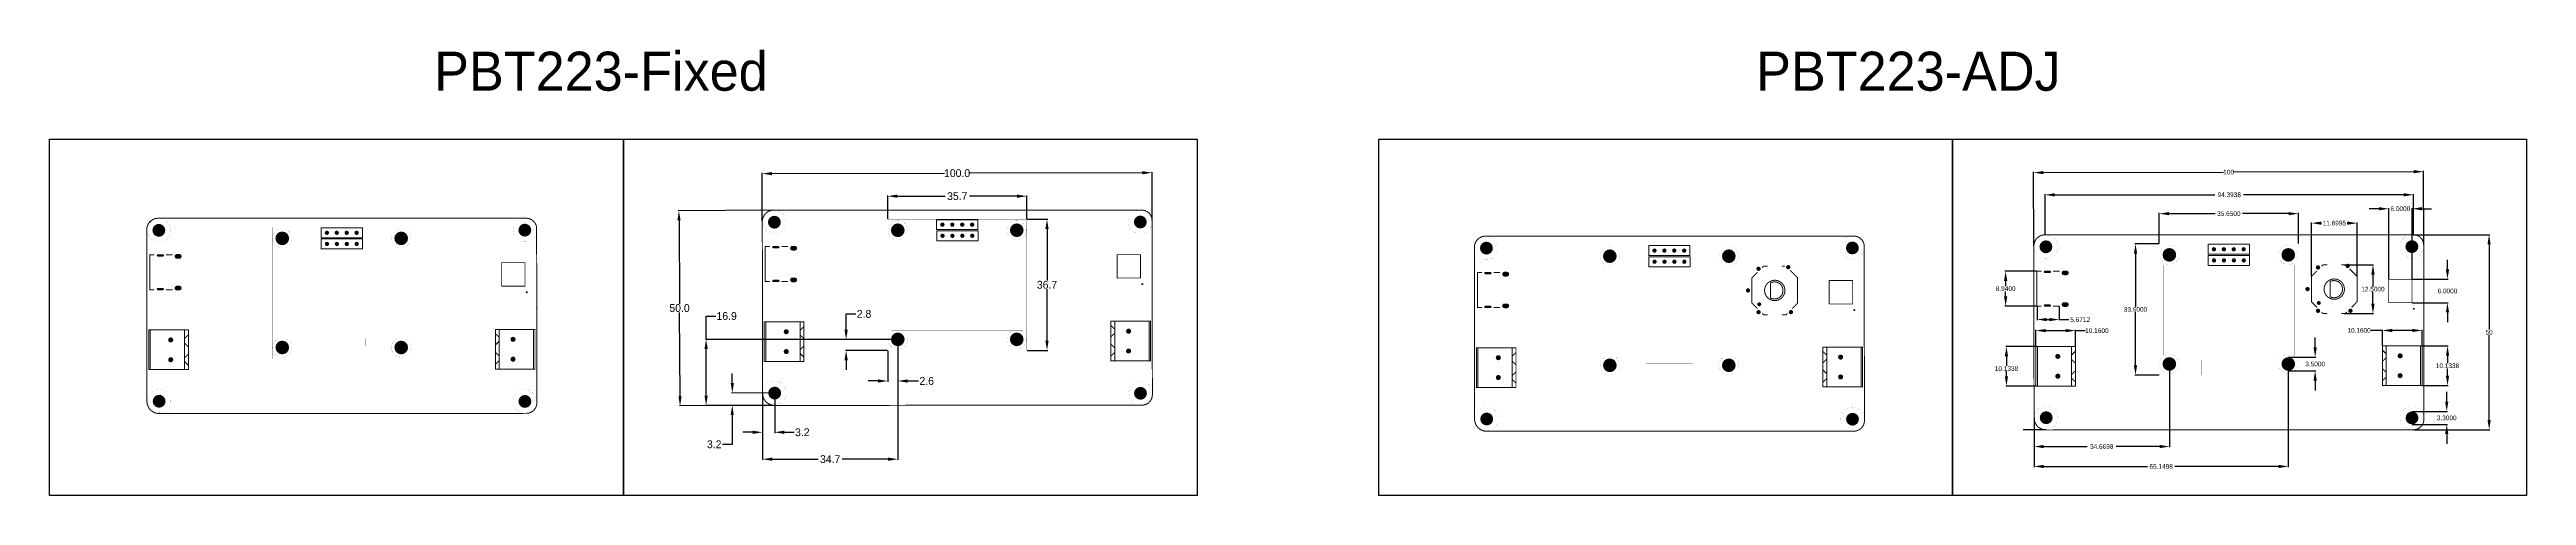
# Model space of a CAD drawing. Header units: inches. Extents: x -321 to 314, y 1 to 115.
import ezdxf

# ---------------------------------------------------------------- set-up
doc = ezdxf.new("R2010")
doc.units = ezdxf.units.IN
for name, color, linetype in [('Mechanical1', 6, 'Continuous'), ('PadHoleLayer', 156, 'Continuous'), ('TopOverlay', 2, 'Continuous')]:
    doc.layers.add(name, color=color, linetype=linetype)
doc.dimstyles.get("Standard").update_dxf_attribs({"dimtxt": 0.18, "dimasz": 0.18, "dimexe": 0.18, "dimexo": 0.0625, "dimgap": 0.09, "dimtad": 0, "dimtih": 1, "dimtoh": 1, "dimdec": 4, "dimzin": 0, "dimdsep": 46, "dimtxsty": 'Standard', "dimcen": 0.09, "dimadec": 0, "dimazin": 0, "dimtfac": 1, "dimtdec": 4, "dimtofl": 0, "dimtmove": 0, "dimatfit": 3, "dimfxl": 1, "dimtolj": 1, "dimtzin": 0, "dimarcsym": 0})

# ---------------------------------------------------------------- blocks, each defined once
blk = doc.blocks.new('EC12D1564402_11')
at = {"layer": 'PadHoleLayer'}
h = blk.add_hatch(color=156, dxfattribs=at)
edge = h.paths.add_edge_path()
edge.add_arc((0.17, 6.82), 0.55, 0, 360)
h = blk.add_hatch(color=156, dxfattribs=at)
edge = h.paths.add_edge_path()
edge.add_arc((-5.38, 4.12), 0.55, 0, 360)
h = blk.add_hatch(color=156, dxfattribs=at)
edge = h.paths.add_edge_path()
edge.add_arc((5.72, 4.12), 0.55, 0, 360)
h = blk.add_hatch(color=156, dxfattribs=at)
edge = h.paths.add_edge_path()
edge.add_arc((-5.38, -4.18), 0.55, 0, 360)
h = blk.add_hatch(color=156, dxfattribs=at)
edge = h.paths.add_edge_path()
edge.add_arc((6.12, -3.48), 0.55, 0, 360)
at = {"layer": 'TopOverlay', "const_width": 0.254}
for points in [[(-5.74, 3.15), (-6.08, 2.81)], [(-6.08, 2.81), (-6.08, 1.89)], [(-3.08, 5.81), (-4.42, 4.47)], [(-4.4, 4.49), (-4.42, 4.47)], [(-3.08, 5.81), (-2.24, 5.81)], [(-2.24, 5.81), (2.57, 5.81)], [(-1.78, 1.05), (2.11, 1.05)], [(2.57, 5.81), (3.42, 5.81)], [(3.42, 5.81), (4.73, 4.49)], [(4.73, 4.49), (4.75, 4.47)], [(6.07, 3.15), (6.42, 2.81)], [(6.42, 2.81), (6.42, 1.89)], [(-6.08, -1.96), (-6.08, -2.89)], [(-6.08, -2.89), (-5.76, -3.22)], [(-4.42, -4.56), (-4.41, -4.57)], [(-4.41, -4.57), (-3.08, -5.89)], [(-3.08, -5.89), (-2.26, -5.89)], [(-2.26, -5.89), (2.59, -5.89)], [(2.59, -5.89), (3.42, -5.89)], [(4.74, -4.57), (3.42, -5.89)], [(5.26, -4.05), (4.74, -4.57)], [(6.42, -1.96), (6.42, -2.5)]]:
    blk.add_lwpolyline(points, dxfattribs=at)
at = {"layer": 'TopOverlay'}
for points, const_width in [([(-6.15, 2.81, 1), (-6.02, 2.81, 1)], 0.127), ([(-6.15, 2.81, 1), (-6.02, 2.81, 1)], 0.127), ([(-6.15, 1.89, 1), (-6.02, 1.89, 1)], 0.127), ([(-5.81, 3.15, 1), (-5.68, 3.15, 1)], 0.127), ([(-4.48, 4.47, 1), (-4.35, 4.47, 1)], 0.127), ([(-4.48, 4.47, 1), (-4.35, 4.47, 1)], 0.127), ([(-4.46, 4.49, 1), (-4.34, 4.49, 1)], 0.127), ([(-3.13, 3.94, 1), (-3.63, 3.94, 1)], 0.5), ([(-3.75, 3.94, 1), (-3.5, 3.94, 1)], 0.25), ([(-3.25, 3.94, 1), (-3, 3.94, 1)], 0.25), ([(-3.15, 5.81, 1), (-3.02, 5.81, 1)], 0.127), ([(-3.15, 5.81, 1), (-3.02, 5.81, 1)], 0.127), ([(2.77, -0.03, 1), (-2.43, -0.03, 1)], 0.254), ([(-2.5, -0.03, 1), (-2.37, -0.03, 1)], 0.127), ([(-2.3, 5.81, 1), (-2.17, 5.81, 1)], 0.127), ([(-2.3, 5.81, 1), (-2.17, 5.81, 1)], 0.127), ([(-1.84, 1.05, 1), (-1.71, 1.05, 1)], 0.127), ([(-1.84, 1.05, 1), (-1.71, 1.05, 1)], 0.127), ([(2.04, 1.05, 1), (2.17, 1.05, 1)], 0.127), ([(2.04, 1.05, 1), (2.17, 1.05, 1)], 0.127), ([(2.51, 5.81, 1), (2.63, 5.81, 1)], 0.127), ([(2.5, 5.81, 1), (2.63, 5.81, 1)], 0.127), ([(2.7, -0.03, 1), (2.83, -0.03, 1)], 0.127), ([(3.35, 5.81, 1), (3.48, 5.81, 1)], 0.127), ([(3.35, 5.81, 1), (3.48, 5.81, 1)], 0.127), ([(4.67, 4.49, 1), (4.8, 4.49, 1)], 0.127), ([(4.67, 4.49, 1), (4.8, 4.49, 1)], 0.127), ([(4.68, 4.47, 1), (4.81, 4.47, 1)], 0.127), ([(6.01, 3.15, 1), (6.14, 3.15, 1)], 0.127), ([(6.35, 2.81, 1), (6.48, 2.81, 1)], 0.127), ([(6.35, 2.81, 1), (6.48, 2.81, 1)], 0.127), ([(6.35, 1.89, 1), (6.48, 1.89, 1)], 0.127), ([(-6.15, -1.96, 1), (-6.02, -1.96, 1)], 0.127), ([(-6.15, -2.89, 1), (-6.02, -2.89, 1)], 0.127), ([(-6.15, -2.89, 1), (-6.02, -2.89, 1)], 0.127), ([(-5.82, -3.22, 1), (-5.69, -3.22, 1)], 0.127), ([(-4.49, -4.56, 1), (-4.36, -4.56, 1)], 0.127), ([(-4.47, -4.57, 1), (-4.35, -4.57, 1)], 0.127), ([(-4.47, -4.57, 1), (-4.35, -4.57, 1)], 0.127), ([(-3.15, -5.89, 1), (-3.02, -5.89, 1)], 0.127), ([(-3.15, -5.89, 1), (-3.02, -5.89, 1)], 0.127), ([(-2.32, -5.89, 1), (-2.19, -5.89, 1)], 0.127), ([(-2.32, -5.89, 1), (-2.19, -5.89, 1)], 0.127), ([(2.52, -5.89, 1), (2.65, -5.89, 1)], 0.127), ([(2.52, -5.89, 1), (2.65, -5.89, 1)], 0.127), ([(3.35, -5.89, 1), (3.48, -5.89, 1)], 0.127), ([(3.35, -5.89, 1), (3.48, -5.89, 1)], 0.127), ([(4.68, -4.57, 1), (4.81, -4.57, 1)], 0.127), ([(4.68, -4.57, 1), (4.81, -4.57, 1)], 0.127), ([(5.19, -4.05, 1), (5.32, -4.05, 1)], 0.127), ([(6.35, -1.96, 1), (6.48, -1.96, 1)], 0.127), ([(6.35, -2.5, 1), (6.48, -2.5, 1)], 0.127)]:
    blk.add_lwpolyline(points, format="xyb", close=True, dxfattribs=dict(at, const_width=const_width))
at = {"layer": 'TopOverlay', "const_width": 0.254}
blk.add_lwpolyline([(2.11, 1.05, -1.641175), (-1.78, 1.05)], format="xyb", dxfattribs=at)
blk = doc.blocks.new('KH_2_54FH_1X4P_H8_5_32')
at = {"layer": 'PadHoleLayer'}
h = blk.add_hatch(color=156, dxfattribs=at)
edge = h.paths.add_edge_path()
edge.add_arc((0, 0.03), 0.55, 0, 360)
h = blk.add_hatch(color=156, dxfattribs=at)
edge = h.paths.add_edge_path()
edge.add_arc((2.54, 0.03), 0.55, 0, 360)
h = blk.add_hatch(color=156, dxfattribs=at)
edge = h.paths.add_edge_path()
edge.add_arc((5.08, 0.03), 0.55, 0, 360)
h = blk.add_hatch(color=156, dxfattribs=at)
edge = h.paths.add_edge_path()
edge.add_arc((7.62, 0.03), 0.55, 0, 360)
at = {"layer": 'TopOverlay', "const_width": 0.254}
for points in [[(-1.48, 1.3), (-1.48, -1.24)], [(9.1, 1.3), (-1.48, 1.3)], [(9.1, 1.3), (9.1, -1.24)], [(9.1, -1.24), (-1.48, -1.24)]]:
    blk.add_lwpolyline(points, dxfattribs=at)
at = {"layer": 'TopOverlay', "const_width": 0.127}
for points in [[(-1.54, 1.3, 1), (-1.42, 1.3, 1)], [(-1.54, 1.3, 1), (-1.42, 1.3, 1)], [(9.04, 1.3, 1), (9.16, 1.3, 1)], [(9.04, 1.3, 1), (9.16, 1.3, 1)], [(-1.54, -1.24, 1), (-1.42, -1.24, 1)], [(-1.54, -1.24, 1), (-1.42, -1.24, 1)], [(9.04, -1.24, 1), (9.16, -1.24, 1)], [(9.04, -1.24, 1), (9.16, -1.24, 1)]]:
    blk.add_lwpolyline(points, format="xyb", close=True, dxfattribs=at)
blk = doc.blocks.new('WJ500V_5_08_2P_33')
at = {"layer": 'PadHoleLayer'}
h = blk.add_hatch(color=156, dxfattribs=at)
edge = h.paths.add_edge_path()
edge.add_arc((-2.35, -0.62), 0.65, 0, 360)
h = blk.add_hatch(color=156, dxfattribs=at)
edge = h.paths.add_edge_path()
edge.add_arc((2.73, -0.62), 0.65, 0, 360)
at = {"layer": 'TopOverlay', "const_width": 0.254}
for points in [[(-4.89, -5.14), (-4.89, 5.02)], [(5.27, 4.62), (-4.88, 4.62)], [(5.27, 5.01), (-4.87, 5.01)], [(5.27, -5.15), (5.27, 5.01)], [(5.27, -5.15), (-4.87, -5.15)], [(5.27, -4.16), (-4.85, -4.16)], [(-3.78, -5.12), (-2.82, -4.16)], [(-0.93, -5.12), (-1.89, -4.16)], [(0.94, -5.14), (1.9, -4.18)], [(4.05, -5.14), (3.09, -4.18)]]:
    blk.add_lwpolyline(points, dxfattribs=at)
at = {"layer": 'TopOverlay', "const_width": 0.127}
for points in [[(-4.96, 5.02, 1), (-4.83, 5.02, 1)], [(-4.94, 4.62, 1), (-4.81, 4.62, 1)], [(-4.93, 5.01, 1), (-4.8, 5.01, 1)], [(5.2, 5.01, 1), (5.33, 5.01, 1)], [(5.2, 5.01, 1), (5.33, 5.01, 1)], [(5.2, 4.62, 1), (5.33, 4.62, 1)], [(-4.96, -5.14, 1), (-4.83, -5.14, 1)], [(-4.93, -5.15, 1), (-4.8, -5.15, 1)], [(-4.91, -4.16, 1), (-4.79, -4.16, 1)], [(-3.85, -5.12, 1), (-3.72, -5.12, 1)], [(-2.89, -4.16, 1), (-2.76, -4.16, 1)], [(-1.96, -4.16, 1), (-1.83, -4.16, 1)], [(-1, -5.12, 1), (-0.87, -5.12, 1)], [(0.87, -5.14, 1), (1, -5.14, 1)], [(1.83, -4.18, 1), (1.96, -4.18, 1)], [(3.02, -4.18, 1), (3.15, -4.18, 1)], [(3.98, -5.14, 1), (4.11, -5.14, 1)], [(5.2, -4.16, 1), (5.33, -4.16, 1)], [(5.2, -5.15, 1), (5.33, -5.15, 1)], [(5.2, -5.15, 1), (5.33, -5.15, 1)]]:
    blk.add_lwpolyline(points, format="xyb", close=True, dxfattribs=at)
blk = doc.blocks.new('WJ500V_5_08_2P_34')
at = {"layer": 'PadHoleLayer'}
h = blk.add_hatch(color=156, dxfattribs=at)
edge = h.paths.add_edge_path()
edge.add_arc((-2.35, -0.62), 0.65, 0, 360)
h = blk.add_hatch(color=156, dxfattribs=at)
edge = h.paths.add_edge_path()
edge.add_arc((2.73, -0.62), 0.65, 0, 360)
at = {"layer": 'TopOverlay', "const_width": 0.254}
for points in [[(-4.89, 5.02), (-4.89, -5.14)], [(-4.88, 4.62), (5.27, 4.62)], [(-4.87, 5.01), (5.27, 5.01)], [(5.27, 5.01), (5.27, -5.15)], [(-4.87, -5.15), (5.27, -5.15)], [(-4.85, -4.16), (5.27, -4.16)], [(-2.82, -4.16), (-3.78, -5.12)], [(-1.89, -4.16), (-0.93, -5.12)], [(1.9, -4.18), (0.94, -5.14)], [(3.09, -4.18), (4.05, -5.14)]]:
    blk.add_lwpolyline(points, dxfattribs=at)
at = {"layer": 'TopOverlay', "const_width": 0.127}
for points in [[(-4.96, 5.02, 1), (-4.83, 5.02, 1)], [(-4.94, 4.62, 1), (-4.81, 4.62, 1)], [(-4.93, 5.01, 1), (-4.8, 5.01, 1)], [(5.2, 5.01, 1), (5.33, 5.01, 1)], [(5.2, 5.01, 1), (5.33, 5.01, 1)], [(5.2, 4.62, 1), (5.33, 4.62, 1)], [(-4.96, -5.14, 1), (-4.83, -5.14, 1)], [(-4.93, -5.15, 1), (-4.8, -5.15, 1)], [(-4.91, -4.16, 1), (-4.79, -4.16, 1)], [(-3.85, -5.12, 1), (-3.72, -5.12, 1)], [(-2.89, -4.16, 1), (-2.76, -4.16, 1)], [(-1.96, -4.16, 1), (-1.83, -4.16, 1)], [(-1, -5.12, 1), (-0.87, -5.12, 1)], [(0.87, -5.14, 1), (1, -5.14, 1)], [(1.83, -4.18, 1), (1.96, -4.18, 1)], [(3.02, -4.18, 1), (3.15, -4.18, 1)], [(3.98, -5.14, 1), (4.11, -5.14, 1)], [(5.2, -4.16, 1), (5.33, -4.16, 1)], [(5.2, -5.15, 1), (5.33, -5.15, 1)], [(5.2, -5.15, 1), (5.33, -5.15, 1)]]:
    blk.add_lwpolyline(points, format="xyb", close=True, dxfattribs=at)
blk = doc.blocks.new('TYPE_C_24P_QT_143_36')
at = {"layer": 'PadHoleLayer'}
h = blk.add_hatch(color=156, dxfattribs=at)
edge = h.paths.add_edge_path()
edge.add_arc((-4.06, 3.26), 0.6, 180, 360)
edge.add_line((-3.46, 3.26), (-3.46, 3.86))
edge.add_arc((-4.06, 3.86), 0.6, 0, 180)
edge.add_line((-4.66, 3.86), (-4.66, 3.26))
h = blk.add_hatch(color=156, dxfattribs=at)
edge = h.paths.add_edge_path()
edge.add_arc((4.06, 3.26), 0.6, 180, 360)
edge.add_line((4.66, 3.26), (4.66, 3.86))
edge.add_arc((4.06, 3.86), 0.6, 0, 180)
edge.add_line((3.46, 3.86), (3.46, 3.26))
h = blk.add_hatch(color=156, dxfattribs=at)
edge = h.paths.add_edge_path()
edge.add_arc((-4.32, -1.64), 0.3, 180, 360)
edge.add_line((-4.02, -1.64), (-4.02, -0.34))
edge.add_arc((-4.32, -0.34), 0.3, 0, 180)
edge.add_line((-4.62, -0.34), (-4.62, -1.64))
h = blk.add_hatch(color=156, dxfattribs=at)
edge = h.paths.add_edge_path()
edge.add_arc((4.32, -1.64), 0.3, 180, 360)
edge.add_line((4.62, -1.64), (4.62, -0.34))
edge.add_arc((4.32, -0.34), 0.3, 0, 180)
edge.add_line((4.02, -0.34), (4.02, -1.64))
at = {"layer": 'Mechanical1'}
for points, const_width in [([(-3.12, 2.21, 1), (-3.67, 2.21, 1)], 0.00508), ([(-3.67, 2.21, 1), (-3.67, 2.21, 1)], 0.00254), ([(-3.12, 2.21, 1), (-3.12, 2.21, 1)], 0.00254), ([(3.68, 2.21, 1), (3.13, 2.21, 1)], 0.00508), ([(3.13, 2.21, 1), (3.13, 2.21, 1)], 0.00254), ([(3.68, 2.21, 1), (3.68, 2.21, 1)], 0.00254)]:
    blk.add_lwpolyline(points, format="xyb", close=True, dxfattribs=dict(at, const_width=const_width))
at = {"layer": 'TopOverlay', "const_width": 0.254}
for points in [[(-4.47, 0.56), (-4.47, 2.03)], [(4.47, 0.53), (4.47, 2.03)], [(-4.47, -3.7), (-4.47, -2.62)], [(4.47, -3.7), (-4.47, -3.7)], [(4.47, -3.7), (4.47, -2.64)]]:
    blk.add_lwpolyline(points, dxfattribs=at)
at = {"layer": 'TopOverlay', "const_width": 0.127}
for points in [[(-4.53, 2.03, 1), (-4.41, 2.03, 1)], [(-4.53, 0.56, 1), (-4.41, 0.56, 1)], [(4.41, 2.03, 1), (4.53, 2.03, 1)], [(4.41, 0.53, 1), (4.53, 0.53, 1)], [(-4.53, -2.62, 1), (-4.4, -2.62, 1)], [(-4.53, -3.7, 1), (-4.4, -3.7, 1)], [(-4.53, -3.7, 1), (-4.4, -3.7, 1)], [(4.41, -2.64, 1), (4.54, -2.64, 1)], [(4.41, -3.7, 1), (4.54, -3.7, 1)], [(4.41, -3.7, 1), (4.54, -3.7, 1)]]:
    blk.add_lwpolyline(points, format="xyb", close=True, dxfattribs=at)
blk = doc.blocks.new('TECO_4_1437565_1_V_44')
at = {"layer": 'TopOverlay'}
for points, const_width in [([(-3.32, 4.56, 1), (-3.57, 4.56, 1)], 0.25), ([(-3.64, 4.56, 1), (-3.51, 4.56, 1)], 0.125), ([(-3.39, 4.56, 1), (-3.26, 4.56, 1)], 0.125), ([(-3.05, 3, 1), (-2.95, 3, 1)], 0.1), ([(-3.05, 3, 1), (-2.95, 3, 1)], 0.1), ([(2.95, 3, 1), (3.05, 3, 1)], 0.1), ([(2.95, 3, 1), (3.05, 3, 1)], 0.1), ([(-3.05, -3, 1), (-2.95, -3, 1)], 0.1), ([(-3.05, -3, 1), (-2.95, -3, 1)], 0.1), ([(2.95, -3, 1), (3.05, -3, 1)], 0.1), ([(2.95, -3, 1), (3.05, -3, 1)], 0.1)]:
    blk.add_lwpolyline(points, format="xyb", close=True, dxfattribs=dict(at, const_width=const_width))
at = {"layer": 'TopOverlay', "const_width": 0.2}
for points in [[(-3, 3), (-3, -3)], [(3, 3), (-3, 3)], [(3, 3), (3, -3)], [(3, -3), (-3, -3)]]:
    blk.add_lwpolyline(points, dxfattribs=at)
blk = doc.blocks.new('KH_2_54FH_1X4P_H8_5_63')
at = {"layer": 'PadHoleLayer'}
h = blk.add_hatch(color=156, dxfattribs=at)
edge = h.paths.add_edge_path()
edge.add_arc((0, 0.03), 0.55, 0, 360)
h = blk.add_hatch(color=156, dxfattribs=at)
edge = h.paths.add_edge_path()
edge.add_arc((2.54, 0.03), 0.55, 0, 360)
h = blk.add_hatch(color=156, dxfattribs=at)
edge = h.paths.add_edge_path()
edge.add_arc((5.08, 0.03), 0.55, 0, 360)
h = blk.add_hatch(color=156, dxfattribs=at)
edge = h.paths.add_edge_path()
edge.add_arc((7.62, 0.03), 0.55, 0, 360)
at = {"layer": 'TopOverlay', "const_width": 0.254}
for points in [[(9.1, 1.3), (-1.48, 1.3)], [(-1.48, 1.3), (-1.48, -1.24)], [(9.1, 1.3), (9.1, -1.24)], [(9.1, -1.24), (-1.48, -1.24)]]:
    blk.add_lwpolyline(points, dxfattribs=at)
at = {"layer": 'TopOverlay', "const_width": 0.127}
for points in [[(-1.54, 1.3, 1), (-1.42, 1.3, 1)], [(-1.54, 1.3, 1), (-1.42, 1.3, 1)], [(9.04, 1.3, 1), (9.16, 1.3, 1)], [(9.04, 1.3, 1), (9.16, 1.3, 1)], [(-1.54, -1.24, 1), (-1.42, -1.24, 1)], [(-1.54, -1.24, 1), (-1.42, -1.24, 1)], [(9.04, -1.24, 1), (9.16, -1.24, 1)], [(9.04, -1.24, 1), (9.16, -1.24, 1)]]:
    blk.add_lwpolyline(points, format="xyb", close=True, dxfattribs=at)
blk = doc.blocks.new('*D122')
at = {"color": 0, "lineweight": -2, "ltscale": 5, "transparency": 16777216}
for p, q in [((293.26, 25.21), (293.26, 27.71)), ((284.42, 22.71), (293.44, 22.71)), ((284.42, 19.41), (293.44, 19.41)), ((293.26, 16.91), (293.26, 14.41))]:
    blk.add_line(p, q, dxfattribs=at)
at = {"color": 0, "ltscale": 5, "transparency": 16777216}
for points in [[(292.85, 25.21), (293.68, 25.21), (293.26, 22.71)], [(292.85, 16.91), (293.68, 16.91), (293.26, 19.41)]]:
    blk.add_solid(points, dxfattribs=at)
at = {"layer": 'Defpoints', "color": 0, "ltscale": 5, "transparency": 16777216}
for p in [(284.36, 22.71), (284.36, 19.41), (293.26, 19.41)]:
    blk.add_point(p, dxfattribs=at)
at = {"color": 0, "ltscale": 5, "transparency": 16777216, "insert": (293.26, 21.06), "char_height": 1.2, "attachment_point": 5}
blk.add_mtext('\\A1;3.3000', dxfattribs=at)
blk = doc.blocks.new('*D123')
at = {"color": 0, "lineweight": -2, "ltscale": 5, "transparency": 16777216}
for p, q in [((219.6, 65.69), (219.6, 73.53)), ((222.1, 73.35), (233.94, 73.35)), ((252.75, 73.35), (240.92, 73.35)), ((255.25, 65.69), (255.25, 73.53))]:
    blk.add_line(p, q, dxfattribs=at)
at = {"color": 0, "ltscale": 5, "transparency": 16777216}
for points in [[(222.1, 73.76), (222.1, 72.93), (219.6, 73.35)], [(252.75, 73.76), (252.75, 72.93), (255.25, 73.35)]]:
    blk.add_solid(points, dxfattribs=at)
at = {"layer": 'Defpoints', "color": 0, "ltscale": 5, "transparency": 16777216}
for p in [(255.25, 73.35), (219.6, 65.63), (255.25, 65.63)]:
    blk.add_point(p, dxfattribs=at)
at = {"color": 0, "ltscale": 5, "transparency": 16777216, "insert": (237.43, 73.35), "char_height": 1.2, "attachment_point": 5}
blk.add_mtext('\\A1;35.6500', dxfattribs=at)
blk = doc.blocks.new('*D124')
at = {"color": 0, "lineweight": -2, "ltscale": 5, "transparency": 16777216}
for p, q in [((219.54, 65.63), (213.34, 65.63)), ((213.52, 63.13), (213.52, 49.52)), ((213.52, 34.53), (213.52, 48.14)), ((219.54, 32.03), (213.34, 32.03))]:
    blk.add_line(p, q, dxfattribs=at)
at = {"color": 0, "ltscale": 5, "transparency": 16777216}
for points in [[(213.1, 63.13), (213.93, 63.13), (213.52, 65.63)], [(213.1, 34.53), (213.93, 34.53), (213.52, 32.03)]]:
    blk.add_solid(points, dxfattribs=at)
at = {"layer": 'Defpoints', "color": 0, "ltscale": 5, "transparency": 16777216}
for p in [(213.52, 65.63), (219.6, 65.63), (219.6, 32.03)]:
    blk.add_point(p, dxfattribs=at)
at = {"color": 0, "ltscale": 5, "transparency": 16777216, "insert": (213.52, 48.83), "char_height": 1.2, "attachment_point": 5}
blk.add_mtext('\\A1;33.6000', dxfattribs=at)
blk = doc.blocks.new('*D125')
at = {"color": 0, "lineweight": -2, "ltscale": 5, "transparency": 16777216}
for p, q in [((190.34, 68), (190.34, 78.35)), ((192.84, 78.17), (233.84, 78.17)), ((282.23, 78.18), (241.22, 78.17)), ((284.73, 68.01), (284.73, 78.36))]:
    blk.add_line(p, q, dxfattribs=at)
at = {"color": 0, "ltscale": 5, "transparency": 16777216}
for points in [[(192.84, 78.59), (192.84, 77.75), (190.34, 78.17)], [(282.23, 78.59), (282.23, 77.76), (284.73, 78.18)]]:
    blk.add_solid(points, dxfattribs=at)
at = {"layer": 'Defpoints', "color": 0, "ltscale": 5, "transparency": 16777216}
for p in [(284.73, 78.18), (190.34, 67.94), (284.73, 67.95)]:
    blk.add_point(p, dxfattribs=at)
at = {"color": 0, "ltscale": 5, "transparency": 16777216, "insert": (237.53, 78.17), "char_height": 1.2, "attachment_point": 5}
blk.add_mtext('\\A1;94.3938', dxfattribs=at)
blk = doc.blocks.new('*D126')
at = {"color": 0, "lineweight": -2, "ltscale": 5, "transparency": 16777216}
for p, q in [((187.47, 65.13), (187.42, 84.03)), ((189.92, 83.85), (236.08, 83.96)), ((284.82, 84.08), (238.66, 83.97)), ((287.37, 65.37), (287.32, 84.27))]:
    blk.add_line(p, q, dxfattribs=at)
at = {"color": 0, "ltscale": 5, "transparency": 16777216}
for points in [[(189.92, 84.27), (189.92, 83.44), (187.42, 83.85)], [(284.82, 84.5), (284.82, 83.67), (287.32, 84.09)]]:
    blk.add_solid(points, dxfattribs=at)
at = {"layer": 'Defpoints', "color": 0, "ltscale": 5, "transparency": 16777216}
for p in [(187.42, 83.85), (187.47, 65.07), (287.37, 65.31)]:
    blk.add_point(p, dxfattribs=at)
at = {"color": 0, "ltscale": 5, "transparency": 16777216, "insert": (237.37, 83.97), "char_height": 1.2, "attachment_point": 5}
blk.add_mtext('\\A1;100', dxfattribs=at)
blk = doc.blocks.new('*D127')
at = {"color": 0, "lineweight": -2, "ltscale": 5, "transparency": 16777216}
for p, q in [((284.79, 67.95), (304.29, 67.96)), ((304.11, 65.46), (304.12, 43.67)), ((304.13, 20.52), (304.12, 42.29)), ((284.82, 18.01), (304.32, 18.02))]:
    blk.add_line(p, q, dxfattribs=at)
at = {"color": 0, "ltscale": 5, "transparency": 16777216}
for points in [[(304.53, 65.46), (303.7, 65.46), (304.11, 67.96)], [(304.55, 20.52), (303.72, 20.52), (304.14, 18.02)]]:
    blk.add_solid(points, dxfattribs=at)
at = {"layer": 'Defpoints', "color": 0, "ltscale": 5, "transparency": 16777216}
for p in [(284.73, 67.95), (284.76, 18.01), (304.14, 18.02)]:
    blk.add_point(p, dxfattribs=at)
at = {"color": 0, "ltscale": 5, "transparency": 16777216, "insert": (304.12, 42.98), "char_height": 1.2, "attachment_point": 5}
blk.add_mtext('\\A1;50', dxfattribs=at)
blk = doc.blocks.new('*D128')
at = {"color": 0, "lineweight": -2, "ltscale": 5, "transparency": 16777216}
for p, q in [((266.97, 60.27), (274.54, 60.27)), ((274.36, 57.77), (274.36, 54.71)), ((274.36, 50.27), (274.36, 53.33)), ((266.97, 47.77), (274.54, 47.77))]:
    blk.add_line(p, q, dxfattribs=at)
at = {"color": 0, "ltscale": 5, "transparency": 16777216}
for points in [[(273.94, 57.77), (274.78, 57.77), (274.36, 60.27)], [(273.94, 50.27), (274.78, 50.27), (274.36, 47.77)]]:
    blk.add_solid(points, dxfattribs=at)
at = {"layer": 'Defpoints', "color": 0, "ltscale": 5, "transparency": 16777216}
for p in [(266.91, 60.27), (266.91, 47.77), (274.36, 47.77)]:
    blk.add_point(p, dxfattribs=at)
at = {"color": 0, "ltscale": 5, "transparency": 16777216, "insert": (274.36, 54.02), "char_height": 1.2, "attachment_point": 5}
blk.add_mtext('\\A1;12.5000', dxfattribs=at)
blk = doc.blocks.new('*D129')
at = {"color": 0, "lineweight": -2, "ltscale": 5, "transparency": 16777216}
for p, q in [((258.61, 57.34), (258.61, 71.1)), ((261.11, 70.92), (261.17, 70.92)), ((267.81, 70.92), (267.75, 70.92)), ((270.31, 57.33), (270.31, 71.1))]:
    blk.add_line(p, q, dxfattribs=at)
at = {"color": 0, "ltscale": 5, "transparency": 16777216}
for points in [[(261.11, 71.34), (261.11, 70.51), (258.61, 70.92)], [(267.81, 71.34), (267.81, 70.51), (270.31, 70.92)]]:
    blk.add_solid(points, dxfattribs=at)
at = {"layer": 'Defpoints', "color": 0, "ltscale": 5, "transparency": 16777216}
for p in [(270.31, 70.92), (258.61, 57.27), (270.31, 57.27)]:
    blk.add_point(p, dxfattribs=at)
at = {"color": 0, "ltscale": 5, "transparency": 16777216, "insert": (264.46, 70.92), "char_height": 1.2, "attachment_point": 5}
blk.add_mtext('\\A1;11.6995', dxfattribs=at)
blk = doc.blocks.new('*D130')
at = {"color": 0, "lineweight": -2, "ltscale": 5, "transparency": 16777216}
for p, q in [((275.89, 74.6), (273.39, 74.6)), ((278.39, 56.62), (278.39, 74.78)), ((284.39, 56.62), (284.39, 74.78)), ((286.89, 74.6), (289.39, 74.6))]:
    blk.add_line(p, q, dxfattribs=at)
at = {"color": 0, "ltscale": 5, "transparency": 16777216}
for points in [[(275.89, 75.02), (275.89, 74.19), (278.39, 74.6)], [(286.89, 75.02), (286.89, 74.19), (284.39, 74.6)]]:
    blk.add_solid(points, dxfattribs=at)
at = {"layer": 'Defpoints', "color": 0, "ltscale": 5, "transparency": 16777216}
for p in [(284.39, 74.6), (278.39, 56.56), (284.39, 56.56)]:
    blk.add_point(p, dxfattribs=at)
at = {"color": 0, "ltscale": 5, "transparency": 16777216, "insert": (281.39, 74.6), "char_height": 1.2, "attachment_point": 5}
blk.add_mtext('\\A1;6.0000', dxfattribs=at)
blk = doc.blocks.new('*D131')
at = {"color": 0, "lineweight": -2, "ltscale": 5, "transparency": 16777216}
for p, q in [((293.45, 59.06), (293.45, 61.56)), ((284.45, 56.56), (293.63, 56.56)), ((284.45, 50.56), (293.63, 50.56)), ((293.45, 48.06), (293.45, 45.56))]:
    blk.add_line(p, q, dxfattribs=at)
at = {"color": 0, "ltscale": 5, "transparency": 16777216}
for points in [[(293.04, 59.06), (293.87, 59.06), (293.45, 56.56)], [(293.04, 48.06), (293.87, 48.06), (293.45, 50.56)]]:
    blk.add_solid(points, dxfattribs=at)
at = {"layer": 'Defpoints', "color": 0, "ltscale": 5, "transparency": 16777216}
for p in [(284.39, 56.56), (293.45, 56.56), (284.39, 50.56)]:
    blk.add_point(p, dxfattribs=at)
at = {"color": 0, "ltscale": 5, "transparency": 16777216, "insert": (293.45, 53.56), "char_height": 1.2, "attachment_point": 5}
blk.add_mtext('\\A1;6.0000', dxfattribs=at)
blk = doc.blocks.new('*D132')
at = {"color": 0, "lineweight": -2, "ltscale": 5, "transparency": 16777216}
for p, q in [((287.01, 39.47), (293.65, 39.47)), ((293.47, 36.97), (293.47, 35.09)), ((293.47, 31.84), (293.47, 33.71)), ((287.01, 29.34), (293.65, 29.34))]:
    blk.add_line(p, q, dxfattribs=at)
at = {"color": 0, "ltscale": 5, "transparency": 16777216}
for points in [[(293.06, 36.97), (293.89, 36.97), (293.47, 39.47)], [(293.06, 31.84), (293.89, 31.84), (293.47, 29.34)]]:
    blk.add_solid(points, dxfattribs=at)
at = {"layer": 'Defpoints', "color": 0, "ltscale": 5, "transparency": 16777216}
for p in [(286.95, 39.47), (293.47, 39.47), (286.95, 29.34)]:
    blk.add_point(p, dxfattribs=at)
at = {"color": 0, "ltscale": 5, "transparency": 16777216, "insert": (293.47, 34.4), "char_height": 1.2, "attachment_point": 5}
blk.add_mtext('\\A1;10.1338', dxfattribs=at)
blk = doc.blocks.new('*D133')
at = {"color": 0, "lineweight": -2, "ltscale": 5, "transparency": 16777216}
for p, q in [((276.79, 43.45), (273.79, 43.45)), ((276.79, 39.56), (276.79, 43.63)), ((284.45, 43.45), (279.29, 43.45)), ((286.95, 39.56), (286.95, 43.63))]:
    blk.add_line(p, q, dxfattribs=at)
at = {"color": 0, "ltscale": 5, "transparency": 16777216}
for points in [[(279.29, 43.86), (279.29, 43.03), (276.79, 43.45)], [(284.45, 43.86), (284.45, 43.03), (286.95, 43.45)]]:
    blk.add_solid(points, dxfattribs=at)
at = {"layer": 'Defpoints', "color": 0, "ltscale": 5, "transparency": 16777216}
for p in [(276.79, 39.5), (286.95, 43.45), (286.95, 39.5)]:
    blk.add_point(p, dxfattribs=at)
at = {"color": 0, "ltscale": 5, "transparency": 16777216, "insert": (270.8, 43.45), "char_height": 1.2, "attachment_point": 5}
blk.add_mtext('\\A1;10.1600', dxfattribs=at)
blk = doc.blocks.new('*D134')
at = {"color": 0, "lineweight": -2, "transparency": 16777216}
for p, q in [((187.97, 39.41), (187.97, 43.59)), ((190.47, 43.41), (195.63, 43.41)), ((198.13, 39.41), (198.13, 43.59)), ((198.13, 43.41), (200.63, 43.41))]:
    blk.add_line(p, q, dxfattribs=at)
at = {"color": 0, "transparency": 16777216}
for points in [[(190.47, 43.83), (190.47, 42.99), (187.97, 43.41)], [(195.63, 43.83), (195.63, 42.99), (198.13, 43.41)]]:
    blk.add_solid(points, dxfattribs=at)
at = {"layer": 'Defpoints', "color": 0, "transparency": 16777216}
for p in [(187.97, 39.35), (198.13, 43.41), (198.13, 39.35)]:
    blk.add_point(p, dxfattribs=at)
at = {"color": 0, "transparency": 16777216, "insert": (203.62, 43.41), "char_height": 1.2, "attachment_point": 5}
blk.add_mtext('\\A1;10.1600', dxfattribs=at)
blk = doc.blocks.new('*D135')
at = {"color": 0, "lineweight": -2, "transparency": 16777216}
for p, q in [((188.3, 49.62), (188.28, 46.07)), ((190.78, 46.24), (191.45, 46.24)), ((193.97, 49.6), (193.95, 46.04)), ((193.95, 46.22), (196.45, 46.21))]:
    blk.add_line(p, q, dxfattribs=at)
at = {"color": 0, "transparency": 16777216}
for points in [[(190.78, 46.65), (190.78, 45.82), (188.28, 46.25)], [(191.46, 46.65), (191.45, 45.82), (193.95, 46.22)]]:
    blk.add_solid(points, dxfattribs=at)
at = {"layer": 'Defpoints', "color": 0, "transparency": 16777216}
for p in [(188.3, 49.69), (193.95, 46.22), (193.97, 49.66)]:
    blk.add_point(p, dxfattribs=at)
at = {"color": 0, "transparency": 16777216, "insert": (199.34, 46.21), "char_height": 1.2, "attachment_point": 5}
blk.add_mtext('\\A1;5.6712', dxfattribs=at)
blk = doc.blocks.new('*D136')
at = {"color": 0, "lineweight": -2, "ltscale": 5, "transparency": 16777216}
for p, q in [((188.18, 58.6), (180.06, 58.6)), ((180.24, 56.1), (180.24, 54.82)), ((180.24, 52.16), (180.24, 53.44)), ((188.18, 49.66), (180.06, 49.66))]:
    blk.add_line(p, q, dxfattribs=at)
at = {"color": 0, "ltscale": 5, "transparency": 16777216}
for points in [[(179.82, 56.1), (180.66, 56.1), (180.24, 58.6)], [(179.82, 52.16), (180.66, 52.16), (180.24, 49.66)]]:
    blk.add_solid(points, dxfattribs=at)
at = {"layer": 'Defpoints', "color": 0, "ltscale": 5, "transparency": 16777216}
for p in [(180.24, 58.6), (188.24, 58.6), (188.24, 49.66)]:
    blk.add_point(p, dxfattribs=at)
at = {"color": 0, "ltscale": 5, "transparency": 16777216, "insert": (180.24, 54.13), "char_height": 1.2, "attachment_point": 5}
blk.add_mtext('\\A1;8.9400', dxfattribs=at)
blk = doc.blocks.new('*D137')
at = {"color": 0, "lineweight": -2, "ltscale": 5, "transparency": 16777216}
for p, q in [((222.19, 34.8), (222.19, 13.55)), ((187.52, 17.9), (187.52, 13.55)), ((190.02, 13.73), (201.16, 13.73)), ((219.69, 13.73), (208.54, 13.73))]:
    blk.add_line(p, q, dxfattribs=at)
at = {"color": 0, "ltscale": 5, "transparency": 16777216}
for points in [[(190.02, 14.14), (190.02, 13.31), (187.52, 13.73)], [(219.69, 14.14), (219.69, 13.31), (222.19, 13.73)]]:
    blk.add_solid(points, dxfattribs=at)
at = {"layer": 'Defpoints', "color": 0, "ltscale": 5, "transparency": 16777216}
for p in [(222.19, 34.86), (187.52, 17.96), (222.19, 13.73)]:
    blk.add_point(p, dxfattribs=at)
at = {"color": 0, "ltscale": 5, "transparency": 16777216, "insert": (204.85, 13.73), "char_height": 1.2, "attachment_point": 5}
blk.add_mtext('\\A1;34.6698', dxfattribs=at)
blk = doc.blocks.new('*D138')
at = {"color": 0, "lineweight": -2, "ltscale": 5, "transparency": 16777216}
for p, q in [((252.67, 34.8), (252.67, 8.45)), ((187.52, 17.9), (187.52, 8.45)), ((190.02, 8.63), (216.6, 8.63)), ((250.17, 8.63), (223.58, 8.63))]:
    blk.add_line(p, q, dxfattribs=at)
at = {"color": 0, "ltscale": 5, "transparency": 16777216}
for points in [[(190.02, 9.04), (190.02, 8.21), (187.52, 8.63)], [(250.17, 9.04), (250.17, 8.21), (252.67, 8.63)]]:
    blk.add_solid(points, dxfattribs=at)
at = {"layer": 'Defpoints', "color": 0, "ltscale": 5, "transparency": 16777216}
for p in [(252.67, 34.86), (187.52, 17.96), (252.67, 8.63)]:
    blk.add_point(p, dxfattribs=at)
at = {"color": 0, "ltscale": 5, "transparency": 16777216, "insert": (220.09, 8.63), "char_height": 1.2, "attachment_point": 5}
blk.add_mtext('\\A1;65.1498', dxfattribs=at)
blk = doc.blocks.new('*D139')
at = {"color": 0, "lineweight": -2, "transparency": 16777216}
for p, q in [((259.55, 39.11), (259.55, 41.61)), ((252.73, 36.61), (259.73, 36.61)), ((252.73, 33.11), (259.73, 33.11)), ((259.55, 30.61), (259.55, 28.11))]:
    blk.add_line(p, q, dxfattribs=at)
at = {"color": 0, "transparency": 16777216}
for points in [[(259.13, 39.11), (259.96, 39.11), (259.55, 36.61)], [(259.13, 30.61), (259.96, 30.61), (259.55, 33.11)]]:
    blk.add_solid(points, dxfattribs=at)
at = {"layer": 'Defpoints', "color": 0, "transparency": 16777216}
for p in [(252.67, 36.61), (252.67, 33.11), (259.55, 33.11)]:
    blk.add_point(p, dxfattribs=at)
at = {"color": 0, "transparency": 16777216, "insert": (259.55, 34.86), "char_height": 1.2, "attachment_point": 5}
blk.add_mtext('\\A1;3.5000', dxfattribs=at)
blk = doc.blocks.new('*D140')
at = {"color": 0, "lineweight": -2, "ltscale": 5, "transparency": 16777216}
for p, q in [((187.91, 39.35), (180.27, 39.35)), ((180.45, 36.85), (180.45, 34.37)), ((180.45, 31.71), (180.45, 32.99)), ((187.91, 29.21), (180.27, 29.21))]:
    blk.add_line(p, q, dxfattribs=at)
at = {"color": 0, "ltscale": 5, "transparency": 16777216}
for points in [[(180.03, 36.85), (180.86, 36.85), (180.45, 39.35)], [(180.03, 31.71), (180.86, 31.71), (180.45, 29.21)]]:
    blk.add_solid(points, dxfattribs=at)
at = {"layer": 'Defpoints', "color": 0, "ltscale": 5, "transparency": 16777216}
for p in [(180.45, 39.35), (187.97, 39.35), (187.97, 29.21)]:
    blk.add_point(p, dxfattribs=at)
at = {"color": 0, "ltscale": 5, "transparency": 16777216, "insert": (180.45, 33.68), "char_height": 1.2, "attachment_point": 5}
blk.add_mtext('\\A1;10.1338', dxfattribs=at)
blk = doc.blocks.new('KH_2_54FH_1X4P_H8_5_25')
at = {"layer": 'PadHoleLayer'}
h = blk.add_hatch(color=156, dxfattribs=at)
edge = h.paths.add_edge_path()
edge.add_arc((0, 0.03), 0.55, 0, 360)
h = blk.add_hatch(color=156, dxfattribs=at)
edge = h.paths.add_edge_path()
edge.add_arc((2.54, 0.03), 0.55, 0, 360)
h = blk.add_hatch(color=156, dxfattribs=at)
edge = h.paths.add_edge_path()
edge.add_arc((5.08, 0.03), 0.55, 0, 360)
h = blk.add_hatch(color=156, dxfattribs=at)
edge = h.paths.add_edge_path()
edge.add_arc((7.62, 0.03), 0.55, 0, 360)
blk = doc.blocks.new('*D152')
at = {"color": 0, "lineweight": -2, "ltscale": 5, "transparency": 16777216}
for p, q in [((-135.54, 74.24), (-159.89, 74.1)), ((-159.69, 71.6), (-159.57, 50.26)), ((-159.43, 26.62), (-159.56, 48.08)), ((-135.25, 24.26), (-159.6, 24.12))]:
    blk.add_line(p, q, dxfattribs=at)
at = {"color": 0, "ltscale": 5, "transparency": 16777216}
for points in [[(-159.28, 71.6), (-160.11, 71.6), (-159.71, 74.1)], [(-159.02, 26.62), (-159.85, 26.62), (-159.42, 24.12)]]:
    blk.add_solid(points, dxfattribs=at)
at = {"layer": 'Defpoints', "color": 0, "ltscale": 5, "transparency": 16777216}
for p in [(-135.48, 74.24), (-159.42, 24.12), (-135.19, 24.26)]:
    blk.add_point(p, dxfattribs=at)
at = {"color": 0, "ltscale": 5, "transparency": 16777216, "insert": (-159.56, 49.17), "char_height": 2, "attachment_point": 5}
blk.add_mtext('\\A1;50.0', dxfattribs=at)
blk = doc.blocks.new('*D153')
at = {"color": 0, "lineweight": -2, "ltscale": 5, "transparency": 16777216}
for p, q in [((-70.5, 71.93), (-65.22, 71.93)), ((-65.4, 69.43), (-65.4, 56.22)), ((-65.4, 40.83), (-65.4, 54.04)), ((-70.5, 38.33), (-65.22, 38.33))]:
    blk.add_line(p, q, dxfattribs=at)
at = {"color": 0, "ltscale": 5, "transparency": 16777216}
for points in [[(-65.82, 69.43), (-64.99, 69.43), (-65.4, 71.93)], [(-65.82, 40.83), (-64.99, 40.83), (-65.4, 38.33)]]:
    blk.add_solid(points, dxfattribs=at)
at = {"layer": 'Defpoints', "color": 0, "ltscale": 5, "transparency": 16777216}
for p in [(-70.56, 71.93), (-65.4, 71.93), (-70.56, 38.33)]:
    blk.add_point(p, dxfattribs=at)
at = {"color": 0, "ltscale": 5, "transparency": 16777216, "insert": (-65.4, 55.13), "char_height": 2, "attachment_point": 5}
blk.add_mtext('\\A1;36.7', dxfattribs=at)
blk = doc.blocks.new('*D154')
at = {"color": 0, "lineweight": -2, "ltscale": 5, "transparency": 16777216}
for p, q in [((-106.21, 71.99), (-106.21, 78)), ((-103.71, 77.82), (-91.48, 77.82)), ((-73.06, 77.82), (-85.3, 77.82)), ((-70.56, 71.99), (-70.56, 78))]:
    blk.add_line(p, q, dxfattribs=at)
at = {"color": 0, "ltscale": 5, "transparency": 16777216}
for points in [[(-103.71, 78.24), (-103.71, 77.4), (-106.21, 77.82)], [(-73.06, 78.24), (-73.06, 77.4), (-70.56, 77.82)]]:
    blk.add_solid(points, dxfattribs=at)
at = {"layer": 'Defpoints', "color": 0, "ltscale": 5, "transparency": 16777216}
for p in [(-70.56, 77.82), (-106.21, 71.93), (-70.56, 71.93)]:
    blk.add_point(p, dxfattribs=at)
at = {"color": 0, "ltscale": 5, "transparency": 16777216, "insert": (-88.39, 77.82), "char_height": 2, "attachment_point": 5}
blk.add_mtext('\\A1;35.7', dxfattribs=at)
blk = doc.blocks.new('*D155')
at = {"color": 0, "lineweight": -2, "ltscale": 5, "transparency": 16777216}
for p, q in [((-106.21, 38.27), (-106.21, 30.33)), ((-103.63, 41.1), (-103.63, 30.33)), ((-108.71, 30.51), (-111.21, 30.51)), ((-101.13, 30.51), (-98.31, 30.51))]:
    blk.add_line(p, q, dxfattribs=at)
at = {"color": 0, "ltscale": 5, "transparency": 16777216}
for points in [[(-108.71, 30.92), (-108.71, 30.09), (-106.21, 30.51)], [(-101.13, 30.92), (-101.13, 30.09), (-103.63, 30.51)]]:
    blk.add_solid(points, dxfattribs=at)
at = {"layer": 'Defpoints', "color": 0, "ltscale": 5, "transparency": 16777216}
for p in [(-106.21, 38.33), (-103.63, 41.16), (-106.21, 30.51)]:
    blk.add_point(p, dxfattribs=at)
at = {"color": 0, "ltscale": 5, "transparency": 16777216, "insert": (-96.22, 30.51), "char_height": 2, "attachment_point": 5}
blk.add_mtext('\\A1;2.6', dxfattribs=at)
blk = doc.blocks.new('*D156')
at = {"color": 0, "lineweight": -2, "ltscale": 5, "transparency": 16777216}
for p, q in [((-116.87, 43.66), (-116.87, 47.67)), ((-116.87, 47.67), (-114.37, 47.67)), ((-103.69, 41.16), (-117.05, 41.16)), ((-106.28, 38.33), (-117.05, 38.33)), ((-116.87, 35.83), (-116.87, 33.33))]:
    blk.add_line(p, q, dxfattribs=at)
at = {"color": 0, "ltscale": 5, "transparency": 16777216}
for points in [[(-117.29, 43.66), (-116.45, 43.66), (-116.87, 41.16)], [(-117.29, 35.83), (-116.45, 35.83), (-116.87, 38.33)]]:
    blk.add_solid(points, dxfattribs=at)
at = {"layer": 'Defpoints', "color": 0, "ltscale": 5, "transparency": 16777216}
for p in [(-116.87, 41.16), (-106.21, 38.33), (-103.63, 41.16)]:
    blk.add_point(p, dxfattribs=at)
at = {"color": 0, "ltscale": 5, "transparency": 16777216, "insert": (-112.28, 47.67), "char_height": 2, "attachment_point": 5}
blk.add_mtext('\\A1;2.8', dxfattribs=at)
blk = doc.blocks.new('*D157')
at = {"color": 0, "lineweight": -2, "ltscale": 5, "transparency": 16777216}
for p, q in [((-146.04, 29.96), (-146.03, 32.46)), ((-135.24, 27.43), (-146.22, 27.46)), ((-135.25, 24.26), (-146.23, 24.29)), ((-146.06, 21.79), (-146.08, 14.29)), ((-146.08, 14.29), (-148.58, 14.29))]:
    blk.add_line(p, q, dxfattribs=at)
at = {"color": 0, "ltscale": 5, "transparency": 16777216}
for points in [[(-146.45, 29.96), (-145.62, 29.96), (-146.04, 27.46)], [(-146.47, 21.79), (-145.64, 21.79), (-146.05, 24.29)]]:
    blk.add_solid(points, dxfattribs=at)
at = {"layer": 'Defpoints', "color": 0, "ltscale": 5, "transparency": 16777216}
for p in [(-135.18, 27.43), (-146.05, 24.29), (-135.19, 24.26)]:
    blk.add_point(p, dxfattribs=at)
at = {"color": 0, "ltscale": 5, "transparency": 16777216, "insert": (-150.67, 14.29), "char_height": 2, "attachment_point": 5}
blk.add_mtext('\\A1;3.2', dxfattribs=at)
blk = doc.blocks.new('*D158')
at = {"color": 0, "lineweight": -2, "ltscale": 5, "transparency": 16777216}
for p, q in [((-103.63, 41.1), (-103.63, 10.31)), ((-138.3, 27.31), (-138.3, 10.31)), ((-135.8, 10.49), (-124.05, 10.49)), ((-106.13, 10.49), (-117.87, 10.49))]:
    blk.add_line(p, q, dxfattribs=at)
at = {"color": 0, "ltscale": 5, "transparency": 16777216}
for points in [[(-135.8, 10.9), (-135.8, 10.07), (-138.3, 10.49)], [(-106.13, 10.9), (-106.13, 10.07), (-103.63, 10.49)]]:
    blk.add_solid(points, dxfattribs=at)
at = {"layer": 'Defpoints', "color": 0, "ltscale": 5, "transparency": 16777216}
for p in [(-103.63, 41.16), (-138.3, 27.37), (-138.3, 10.49)]:
    blk.add_point(p, dxfattribs=at)
at = {"color": 0, "ltscale": 5, "transparency": 16777216, "insert": (-120.96, 10.49), "char_height": 2, "attachment_point": 5}
blk.add_mtext('\\A1;34.7', dxfattribs=at)
blk = doc.blocks.new('*D159')
at = {"color": 0, "lineweight": -2, "ltscale": 5, "transparency": 16777216}
for p, q in [((-152.75, 41.16), (-152.75, 47.13)), ((-152.75, 47.13), (-150.25, 47.13)), ((-103.69, 41.16), (-152.93, 41.16)), ((-152.75, 26.76), (-152.75, 38.66)), ((-135.25, 24.26), (-152.93, 24.26))]:
    blk.add_line(p, q, dxfattribs=at)
at = {"color": 0, "ltscale": 5, "transparency": 16777216}
for points in [[(-153.16, 38.66), (-152.33, 38.66), (-152.75, 41.16)], [(-153.16, 26.76), (-152.33, 26.76), (-152.75, 24.26)]]:
    blk.add_solid(points, dxfattribs=at)
at = {"layer": 'Defpoints', "color": 0, "ltscale": 5, "transparency": 16777216}
for p in [(-103.63, 41.16), (-152.75, 24.26), (-135.19, 24.26)]:
    blk.add_point(p, dxfattribs=at)
at = {"color": 0, "ltscale": 5, "transparency": 16777216, "insert": (-147.49, 47.13), "char_height": 2, "attachment_point": 5}
blk.add_mtext('\\A1;16.9', dxfattribs=at)
blk = doc.blocks.new('*D160')
at = {"color": 0, "lineweight": -2, "ltscale": 5, "transparency": 16777216}
for p, q in [((-138.3, 27.31), (-138.3, 17.19)), ((-135.18, 27.37), (-135.18, 17.19)), ((-140.8, 17.37), (-143.3, 17.37)), ((-132.68, 17.37), (-130.18, 17.37))]:
    blk.add_line(p, q, dxfattribs=at)
at = {"color": 0, "ltscale": 5, "transparency": 16777216}
for points in [[(-140.8, 17.79), (-140.8, 16.96), (-138.3, 17.37)], [(-132.68, 17.79), (-132.68, 16.96), (-135.18, 17.37)]]:
    blk.add_solid(points, dxfattribs=at)
at = {"layer": 'Defpoints', "color": 0, "ltscale": 5, "transparency": 16777216}
for p in [(-138.3, 27.37), (-135.18, 27.43), (-135.18, 17.37)]:
    blk.add_point(p, dxfattribs=at)
at = {"color": 0, "ltscale": 5, "transparency": 16777216, "insert": (-128.09, 17.37), "char_height": 2, "attachment_point": 5}
blk.add_mtext('\\A1;3.2', dxfattribs=at)
blk = doc.blocks.new('*D161')
at = {"color": 0, "lineweight": -2, "ltscale": 5, "transparency": 16777216}
for p, q in [((-138.35, 71.43), (-138.38, 83.77)), ((-135.88, 83.6), (-91.7, 83.7)), ((-40.98, 83.83), (-85.19, 83.72)), ((-38.45, 71.67), (-38.48, 84.01))]:
    blk.add_line(p, q, dxfattribs=at)
at = {"color": 0, "ltscale": 5, "transparency": 16777216}
for points in [[(-135.88, 84.01), (-135.88, 83.18), (-138.38, 83.59)], [(-40.98, 84.24), (-40.98, 83.41), (-38.48, 83.83)]]:
    blk.add_solid(points, dxfattribs=at)
at = {"layer": 'Defpoints', "color": 0, "ltscale": 5, "transparency": 16777216}
for p in [(-38.48, 83.83), (-138.35, 71.37), (-38.45, 71.61)]:
    blk.add_point(p, dxfattribs=at)
at = {"color": 0, "ltscale": 5, "transparency": 16777216, "insert": (-88.44, 83.71), "char_height": 2, "attachment_point": 5}
blk.add_mtext('\\A1;100.0', dxfattribs=at)

msp = doc.modelspace()

# ---------------------------------------------------------------- hatches: boundary and pattern name
at = {"layer": 'PadHoleLayer'}
h = msp.add_hatch(color=156, dxfattribs=at)
edge = h.paths.add_edge_path()
edge.add_arc((-292.97947, 69.07707), 1.65, 0, 360)
h = msp.add_hatch(color=156, dxfattribs=at)
edge = h.paths.add_edge_path()
edge.add_arc((-199.20447, 69.12707), 1.65, 0, 360)
h = msp.add_hatch(color=156, dxfattribs=at)
edge = h.paths.add_edge_path()
edge.add_arc((-135.2546, 71.15631), 1.65, 0, 360)
h = msp.add_hatch(color=156, dxfattribs=at)
edge = h.paths.add_edge_path()
edge.add_arc((-103.6296, 69.10131), 1.75, 0, 360)
h = msp.add_hatch(color=156, dxfattribs=at)
edge = h.paths.add_edge_path()
edge.add_arc((-73.1496, 69.10131), 1.75, 0, 360)
h = msp.add_hatch(color=156, dxfattribs=at)
edge = h.paths.add_edge_path()
edge.add_arc((-41.4796, 71.20631), 1.65, 0, 360)
h = msp.add_hatch(color=156, dxfattribs=at)
edge = h.paths.add_edge_path()
edge.add_arc((-261.35447, 67.02207), 1.75, 0, 360)
h = msp.add_hatch(color=156, dxfattribs=at)
edge = h.paths.add_edge_path()
edge.add_arc((-230.87447, 67.02207), 1.75, 0, 360)
h = msp.add_hatch(color=156, dxfattribs=at)
edge = h.paths.add_edge_path()
edge.add_arc((47.19934, 64.52148), 1.65, 0, 360)
h = msp.add_hatch(color=156, dxfattribs=at)
edge = h.paths.add_edge_path()
edge.add_arc((78.82434, 62.46648), 1.75, 0, 360)
h = msp.add_hatch(color=156, dxfattribs=at)
edge = h.paths.add_edge_path()
edge.add_arc((109.30434, 62.46648), 1.75, 0, 360)
h = msp.add_hatch(color=156, dxfattribs=at)
edge = h.paths.add_edge_path()
edge.add_arc((140.97434, 64.57148), 1.65, 0, 360)
h = msp.add_hatch(color=156, dxfattribs=at)
edge = h.paths.add_edge_path()
edge.add_arc((190.56198, 64.85681), 1.65, 0, 360)
h = msp.add_hatch(color=156, dxfattribs=at)
edge = h.paths.add_edge_path()
edge.add_arc((222.18697, 62.80181), 1.75, 0, 360)
h = msp.add_hatch(color=156, dxfattribs=at)
edge = h.paths.add_edge_path()
edge.add_arc((252.66697, 62.80181), 1.75, 0, 360)
h = msp.add_hatch(color=156, dxfattribs=at)
edge = h.paths.add_edge_path()
edge.add_arc((284.33697, 64.90681), 1.65, 0, 360)
h = msp.add_hatch(color=156, dxfattribs=at)
edge = h.paths.add_edge_path()
edge.add_arc((-261.35447, 39.08207), 1.75, 0, 360)
h = msp.add_hatch(color=156, dxfattribs=at)
edge = h.paths.add_edge_path()
edge.add_arc((-230.87447, 39.08207), 1.75, 0, 360)
h = msp.add_hatch(color=156, dxfattribs=at)
edge = h.paths.add_edge_path()
edge.add_arc((-103.6296, 41.16131), 1.75, 0, 360)
h = msp.add_hatch(color=156, dxfattribs=at)
edge = h.paths.add_edge_path()
edge.add_arc((-73.1496, 41.16131), 1.75, 0, 360)
h = msp.add_hatch(color=156, dxfattribs=at)
edge = h.paths.add_edge_path()
edge.add_arc((78.82434, 34.52648), 1.75, 0, 360)
h = msp.add_hatch(color=156, dxfattribs=at)
edge = h.paths.add_edge_path()
edge.add_arc((109.30434, 34.52648), 1.75, 0, 360)
h = msp.add_hatch(color=156, dxfattribs=at)
edge = h.paths.add_edge_path()
edge.add_arc((222.18697, 34.86181), 1.75, 0, 360)
h = msp.add_hatch(color=156, dxfattribs=at)
edge = h.paths.add_edge_path()
edge.add_arc((252.66697, 34.86181), 1.75, 0, 360)
h = msp.add_hatch(color=156, dxfattribs=at)
edge = h.paths.add_edge_path()
edge.add_arc((-292.90447, 25.32707), 1.65, 0, 360)
h = msp.add_hatch(color=156, dxfattribs=at)
edge = h.paths.add_edge_path()
edge.add_arc((-199.17947, 25.27707), 1.65, 0, 360)
h = msp.add_hatch(color=156, dxfattribs=at)
edge = h.paths.add_edge_path()
edge.add_arc((-135.1796, 27.40631), 1.65, 0, 360)
h = msp.add_hatch(color=156, dxfattribs=at)
edge = h.paths.add_edge_path()
edge.add_arc((-41.4546, 27.35631), 1.65, 0, 360)
h = msp.add_hatch(color=156, dxfattribs=at)
edge = h.paths.add_edge_path()
edge.add_arc((47.27434, 20.77148), 1.65, 0, 360)
h = msp.add_hatch(color=156, dxfattribs=at)
edge = h.paths.add_edge_path()
edge.add_arc((140.99934, 20.72148), 1.65, 0, 360)
h = msp.add_hatch(color=156, dxfattribs=at)
edge = h.paths.add_edge_path()
edge.add_arc((190.63697, 21.10681), 1.65, 0, 360)
h = msp.add_hatch(color=156, dxfattribs=at)
edge = h.paths.add_edge_path()
edge.add_arc((284.36198, 21.05681), 1.65, 0, 360)

# ---------------------------------------------------------------- linework, layer by layer
for p, q in [((187.51717, 21.07209), (187.51717, 15.92008)), ((190.62816, 17.9611), (184.7145, 17.9611))]:
    msp.add_line(p, q)
for points in [[(-173.94771, 1.21286), (-320.98762, 1.21286), (-320.98762, 92.4508), (-173.94771, 92.4508)], [(-26.90781, 1.21286), (-173.94771, 1.21286), (-173.94771, 92.4508), (-26.90781, 92.4508)], [(166.65424, 1.21286), (19.61433, 1.21286), (19.61433, 92.4508), (166.65424, 92.4508)], [(313.69415, 1.21286), (166.65424, 1.21286), (166.65424, 92.4508), (313.69415, 92.4508)]]:
    msp.add_lwpolyline(points, close=True)
at = {"layer": 'Mechanical1'}
for points, const_width in [([(-296.0746, 69.28926, -0.414213322), (-293.20384, 72.16001)], 0.254), ([(-198.81003, 72.16707, -0.414213322), (-196.1748, 69.53183)], 0.254), ([(-138.34973, 71.36849, -0.414213322), (-135.47897, 74.23925)], 0.254), ([(-41.08516, 74.2463, -0.414213322), (-38.44993, 71.61107)], 0.254), ([(44.10421, 64.73367, -0.414213322), (46.97496, 67.60442)], 0.254), ([(141.36877, 67.61148, -0.414213322), (144.00401, 64.97624)], 0.254), ([(187.46684, 65.06899, -0.414213322), (190.3376, 67.93975)], 0.254), ([(284.73141, 67.9468, -0.414213322), (287.36664, 65.31157)], 0.254), ([(-258.85447, 39.08207, -1.827112939), (-262.40189, 41.35207)], 0.0127), ([(-260.30704, 41.35207, -0.29256452), (-258.85447, 39.08207)], 0.0127), ([(-228.37447, 39.08207, -1.827112939), (-231.92189, 41.35207)], 0.0127), ([(-229.82704, 41.35207, -0.29256452), (-228.37447, 39.08207)], 0.0127), ([(-101.1296, 41.16131, -1.827112939), (-104.67702, 43.43131)], 0.0127), ([(-102.58217, 43.43131, -0.29256452), (-101.1296, 41.16131)], 0.0127), ([(-70.6496, 41.16131, -1.827112939), (-74.19702, 43.43131)], 0.0127), ([(-72.10217, 43.43131, -0.29256452), (-70.6496, 41.16131)], 0.0127), ([(81.32434, 34.52648, -1.827112939), (77.77691, 36.79648)], 0.0127), ([(79.87176, 36.79648, -0.29256452), (81.32434, 34.52648)], 0.0127), ([(111.80434, 34.52648, -1.827112939), (108.25691, 36.79648)], 0.0127), ([(110.35176, 36.79648, -0.29256452), (111.80434, 34.52648)], 0.0127), ([(224.68697, 34.86181, -1.827112939), (221.13955, 37.13181)], 0.0127), ([(223.2344, 37.13181, -0.29256452), (224.68697, 34.86181)], 0.0127), ([(255.16697, 34.86181, -1.827112939), (251.61955, 37.13181)], 0.0127), ([(253.7144, 37.13181, -0.29256452), (255.16697, 34.86181)], 0.0127), ([(-292.91328, 22.18136, -0.414213322), (-296.02427, 25.29235)], 0.254), ([(-135.18841, 24.26059, -0.414213322), (-138.29941, 27.37159)], 0.254), ([(-38.40414, 26.96352, -0.414213322), (-41.06117, 24.30649)], 0.254), ([(-196.129, 24.88429, -0.414213322), (-198.78604, 22.22726)], 0.254), ([(47.26552, 17.62577, -0.414213322), (44.15453, 20.73676)], 0.254), ([(144.0498, 20.3287, -0.414213322), (141.39277, 17.67167)], 0.254), ([(190.62816, 17.9611, -0.414213322), (187.51717, 21.07209)], 0.254), ([(287.41244, 20.66402, -0.414213322), (284.75541, 18.007)], 0.254)]:
    msp.add_lwpolyline(points, format="xyb", dxfattribs=dict(at, const_width=const_width))
for points, const_width in [([(-289.97941, 69.07699, 1), (-295.97941, 69.07699, 1)], 0.0127), ([(-291.48147, 69.06707, 1), (-294.48147, 69.06707, 1)], 0.0127), ([(-293.26734, 72.16001, 1), (-293.14034, 72.16001, 1)], 0.127), ([(-293.26734, 72.16001, 1), (-293.14034, 72.16001, 1)], 0.127), ([(-284.94297, 72.17707, 1), (-284.81597, 72.17707, 1)], 0.127), ([(-284.93296, 72.16707, 1), (-284.80596, 72.16707, 1)], 0.127), ([(-263.94264, 69.85207, 1), (-263.93629, 69.85207, 1)], 0.00635), ([(-263.94264, 69.85207, 1), (-263.93629, 69.85207, 1)], 0.00635), ([(-228.29264, 69.85207, 1), (-228.28629, 69.85207, 1)], 0.00635), ([(-228.29264, 69.85207, 1), (-228.28629, 69.85207, 1)], 0.00635), ([(-196.20441, 69.12699, 1), (-202.20441, 69.12699, 1)], 0.0127), ([(-197.70647, 69.11706, 1), (-200.70647, 69.11706, 1)], 0.0127), ([(-198.87353, 72.16707, 1), (-198.74653, 72.16707, 1)], 0.127), ([(-198.87353, 72.16707, 1), (-198.74653, 72.16707, 1)], 0.127), ([(-138.41323, 71.36849, 1), (-138.28623, 71.36849, 1)], 0.127), ([(-138.41323, 71.36849, 1), (-138.28623, 71.36849, 1)], 0.127), ([(-132.25455, 71.15623, 1), (-138.25454, 71.15623, 1)], 0.0127), ([(-138.25772, 71.15623, 1), (-138.25137, 71.15623, 1)], 0.00635), ([(-133.7566, 71.1463, 1), (-136.7566, 71.1463, 1)], 0.0127), ([(-136.75978, 71.1463, 1), (-136.75343, 71.1463, 1)], 0.00635), ([(-135.54247, 74.23925, 1), (-135.41547, 74.23925, 1)], 0.127), ([(-135.54247, 74.23925, 1), (-135.41547, 74.23925, 1)], 0.127), ([(-133.75978, 71.1463, 1), (-133.75343, 71.1463, 1)], 0.00635), ([(-132.25772, 71.15623, 1), (-132.25137, 71.15623, 1)], 0.00635), ([(-127.2181, 74.25631, 1), (-127.0911, 74.25631, 1)], 0.127), ([(-127.2081, 74.2463, 1), (-127.0811, 74.2463, 1)], 0.127), ([(-106.21777, 71.93131, 1), (-106.21142, 71.93131, 1)], 0.00635), ([(-106.21777, 71.93131, 1), (-106.21142, 71.93131, 1)], 0.00635), ([(-101.1296, 69.10131, 1), (-106.1296, 69.10131, 1)], 0.0127), ([(-102.1296, 69.10131, 1), (-105.1296, 69.10131, 1)], 0.0127), ([(-92.50277, 70.83131, 1), (-92.49642, 70.83131, 1)], 0.00635), ([(-92.50277, 70.83131, 1), (-92.49642, 70.83131, 1)], 0.00635), ([(-92.50277, 70.83131, 1), (-92.49642, 70.83131, 1)], 0.00635), ([(-92.50277, 70.83131, 1), (-92.49642, 70.83131, 1)], 0.00635), ([(-92.50277, 70.23131, 1), (-92.49642, 70.23131, 1)], 0.00635), ([(-92.50277, 70.23131, 1), (-92.49642, 70.23131, 1)], 0.00635), ([(-92.50277, 70.23131, 1), (-92.49642, 70.23131, 1)], 0.00635), ([(-92.50077, 70.84131, 1), (-92.49442, 70.84131, 1)], 0.00635), ([(-92.50077, 70.84131, 1), (-92.49442, 70.84131, 1)], 0.00635), ([(-92.50077, 70.84131, 1), (-92.49442, 70.84131, 1)], 0.00635), ([(-92.50077, 70.84131, 1), (-92.49442, 70.84131, 1)], 0.00635), ([(-92.50077, 70.24131, 1), (-92.49442, 70.24131, 1)], 0.00635), ([(-92.50077, 70.24131, 1), (-92.49442, 70.24131, 1)], 0.00635), ([(-92.50077, 70.24131, 1), (-92.49442, 70.24131, 1)], 0.00635), ([(-92.46846, 70.26562, 1), (-92.46211, 70.26562, 1)], 0.00635), ([(-92.46646, 70.27563, 1), (-92.46011, 70.27563, 1)], 0.00635), ([(-92.30277, 70.63131, 1), (-92.29642, 70.63131, 1)], 0.00635), ([(-92.30277, 70.63131, 1), (-92.29642, 70.63131, 1)], 0.00635), ([(-92.30277, 70.63131, 1), (-92.29642, 70.63131, 1)], 0.00635), ([(-92.30277, 70.43131, 1), (-92.29642, 70.43131, 1)], 0.00635), ([(-92.30277, 70.43131, 1), (-92.29642, 70.43131, 1)], 0.00635), ([(-92.30277, 70.43131, 1), (-92.29642, 70.43131, 1)], 0.00635), ([(-92.30077, 70.64131, 1), (-92.29442, 70.64131, 1)], 0.00635), ([(-92.30077, 70.64131, 1), (-92.29442, 70.64131, 1)], 0.00635), ([(-92.30077, 70.64131, 1), (-92.29442, 70.64131, 1)], 0.00635), ([(-92.30077, 70.44131, 1), (-92.29442, 70.44131, 1)], 0.00635), ([(-92.30077, 70.44131, 1), (-92.29442, 70.44131, 1)], 0.00635), ([(-92.30077, 70.44131, 1), (-92.29442, 70.44131, 1)], 0.00635), ([(-92.10277, 70.63131, 1), (-92.09642, 70.63131, 1)], 0.00635), ([(-92.10277, 70.63131, 1), (-92.09642, 70.63131, 1)], 0.00635), ([(-92.10277, 70.43131, 1), (-92.09642, 70.43131, 1)], 0.00635), ([(-92.10277, 70.43131, 1), (-92.09642, 70.43131, 1)], 0.00635), ([(-92.10277, 70.43131, 1), (-92.09642, 70.43131, 1)], 0.00635), ([(-92.10077, 70.64131, 1), (-92.09442, 70.64131, 1)], 0.00635), ([(-92.10077, 70.64131, 1), (-92.09442, 70.64131, 1)], 0.00635), ([(-92.10077, 70.44131, 1), (-92.09442, 70.44131, 1)], 0.00635), ([(-92.10077, 70.44131, 1), (-92.09442, 70.44131, 1)], 0.00635), ([(-92.10077, 70.44131, 1), (-92.09442, 70.44131, 1)], 0.00635), ([(-91.93709, 70.26562, 1), (-91.93074, 70.26562, 1)], 0.00635), ([(-91.93509, 70.27563, 1), (-91.92874, 70.27563, 1)], 0.00635), ([(-91.90277, 70.83131, 1), (-91.89642, 70.83131, 1)], 0.00635), ([(-91.90277, 70.83131, 1), (-91.89642, 70.83131, 1)], 0.00635), ([(-91.90277, 70.83131, 1), (-91.89642, 70.83131, 1)], 0.00635), ([(-91.90277, 70.23131, 1), (-91.89642, 70.23131, 1)], 0.00635), ([(-91.90277, 70.23131, 1), (-91.89642, 70.23131, 1)], 0.00635), ([(-91.90277, 70.23131, 1), (-91.89642, 70.23131, 1)], 0.00635), ([(-91.90077, 70.84131, 1), (-91.89442, 70.84131, 1)], 0.00635), ([(-91.90077, 70.84131, 1), (-91.89442, 70.84131, 1)], 0.00635), ([(-91.90077, 70.84131, 1), (-91.89442, 70.84131, 1)], 0.00635), ([(-91.90077, 70.24131, 1), (-91.89442, 70.24131, 1)], 0.00635), ([(-91.90077, 70.24131, 1), (-91.89442, 70.24131, 1)], 0.00635), ([(-91.90077, 70.24131, 1), (-91.89442, 70.24131, 1)], 0.00635), ([(-89.96277, 70.83131, 1), (-89.95642, 70.83131, 1)], 0.00635), ([(-89.96277, 70.83131, 1), (-89.95642, 70.83131, 1)], 0.00635), ([(-89.96277, 70.83131, 1), (-89.95642, 70.83131, 1)], 0.00635), ([(-89.96277, 70.23131, 1), (-89.95642, 70.23131, 1)], 0.00635), ([(-89.96277, 70.23131, 1), (-89.95642, 70.23131, 1)], 0.00635), ([(-89.96277, 70.23131, 1), (-89.95642, 70.23131, 1)], 0.00635), ([(-89.96077, 70.84131, 1), (-89.95442, 70.84131, 1)], 0.00635), ([(-89.96077, 70.84131, 1), (-89.95442, 70.84131, 1)], 0.00635), ([(-89.96077, 70.84131, 1), (-89.95442, 70.84131, 1)], 0.00635), ([(-89.96077, 70.24131, 1), (-89.95442, 70.24131, 1)], 0.00635), ([(-89.96077, 70.24131, 1), (-89.95442, 70.24131, 1)], 0.00635), ([(-89.96077, 70.24131, 1), (-89.95442, 70.24131, 1)], 0.00635), ([(-89.76277, 70.63131, 1), (-89.75642, 70.63131, 1)], 0.00635), ([(-89.76277, 70.63131, 1), (-89.75642, 70.63131, 1)], 0.00635), ([(-89.76277, 70.63131, 1), (-89.75642, 70.63131, 1)], 0.00635), ([(-89.76277, 70.43131, 1), (-89.75642, 70.43131, 1)], 0.00635), ([(-89.76277, 70.43131, 1), (-89.75642, 70.43131, 1)], 0.00635), ([(-89.76277, 70.43131, 1), (-89.75642, 70.43131, 1)], 0.00635), ([(-89.76077, 70.64131, 1), (-89.75442, 70.64131, 1)], 0.00635), ([(-89.76077, 70.64131, 1), (-89.75442, 70.64131, 1)], 0.00635), ([(-89.76077, 70.64131, 1), (-89.75442, 70.64131, 1)], 0.00635), ([(-89.76077, 70.44131, 1), (-89.75442, 70.44131, 1)], 0.00635), ([(-89.76077, 70.44131, 1), (-89.75442, 70.44131, 1)], 0.00635), ([(-89.76077, 70.44131, 1), (-89.75442, 70.44131, 1)], 0.00635), ([(-89.56277, 70.63131, 1), (-89.55642, 70.63131, 1)], 0.00635), ([(-89.56277, 70.63131, 1), (-89.55642, 70.63131, 1)], 0.00635), ([(-89.56277, 70.63131, 1), (-89.55642, 70.63131, 1)], 0.00635), ([(-89.56277, 70.43131, 1), (-89.55642, 70.43131, 1)], 0.00635), ([(-89.56277, 70.43131, 1), (-89.55642, 70.43131, 1)], 0.00635), ([(-89.56277, 70.43131, 1), (-89.55642, 70.43131, 1)], 0.00635), ([(-89.56077, 70.64131, 1), (-89.55442, 70.64131, 1)], 0.00635), ([(-89.56077, 70.64131, 1), (-89.55442, 70.64131, 1)], 0.00635), ([(-89.56077, 70.64131, 1), (-89.55442, 70.64131, 1)], 0.00635), ([(-89.56077, 70.44131, 1), (-89.55442, 70.44131, 1)], 0.00635), ([(-89.56077, 70.44131, 1), (-89.55442, 70.44131, 1)], 0.00635), ([(-89.56077, 70.44131, 1), (-89.55442, 70.44131, 1)], 0.00635), ([(-89.36277, 70.83131, 1), (-89.35642, 70.83131, 1)], 0.00635), ([(-89.36277, 70.83131, 1), (-89.35642, 70.83131, 1)], 0.00635), ([(-89.36277, 70.83131, 1), (-89.35642, 70.83131, 1)], 0.00635), ([(-89.36277, 70.23131, 1), (-89.35642, 70.23131, 1)], 0.00635), ([(-89.36277, 70.23131, 1), (-89.35642, 70.23131, 1)], 0.00635), ([(-89.36277, 70.23131, 1), (-89.35642, 70.23131, 1)], 0.00635), ([(-89.36077, 70.84131, 1), (-89.35442, 70.84131, 1)], 0.00635), ([(-89.36077, 70.84131, 1), (-89.35442, 70.84131, 1)], 0.00635), ([(-89.36077, 70.84131, 1), (-89.35442, 70.84131, 1)], 0.00635), ([(-89.36077, 70.24131, 1), (-89.35442, 70.24131, 1)], 0.00635), ([(-89.36077, 70.24131, 1), (-89.35442, 70.24131, 1)], 0.00635), ([(-89.36077, 70.24131, 1), (-89.35442, 70.24131, 1)], 0.00635), ([(-87.42277, 70.83131, 1), (-87.41642, 70.83131, 1)], 0.00635), ([(-87.42277, 70.83131, 1), (-87.41642, 70.83131, 1)], 0.00635), ([(-87.42277, 70.83131, 1), (-87.41642, 70.83131, 1)], 0.00635), ([(-87.42277, 70.23131, 1), (-87.41642, 70.23131, 1)], 0.00635), ([(-87.42277, 70.23131, 1), (-87.41642, 70.23131, 1)], 0.00635), ([(-87.42277, 70.23131, 1), (-87.41642, 70.23131, 1)], 0.00635), ([(-87.42077, 70.84131, 1), (-87.41442, 70.84131, 1)], 0.00635), ([(-87.42077, 70.84131, 1), (-87.41442, 70.84131, 1)], 0.00635), ([(-87.42077, 70.84131, 1), (-87.41442, 70.84131, 1)], 0.00635), ([(-87.42077, 70.24131, 1), (-87.41442, 70.24131, 1)], 0.00635), ([(-87.42077, 70.24131, 1), (-87.41442, 70.24131, 1)], 0.00635), ([(-87.42077, 70.24131, 1), (-87.41442, 70.24131, 1)], 0.00635), ([(-87.22277, 70.63131, 1), (-87.21642, 70.63131, 1)], 0.00635), ([(-87.22277, 70.63131, 1), (-87.21642, 70.63131, 1)], 0.00635), ([(-87.22277, 70.63131, 1), (-87.21642, 70.63131, 1)], 0.00635), ([(-87.22277, 70.43131, 1), (-87.21642, 70.43131, 1)], 0.00635), ([(-87.22277, 70.43131, 1), (-87.21642, 70.43131, 1)], 0.00635), ([(-87.22277, 70.43131, 1), (-87.21642, 70.43131, 1)], 0.00635), ([(-87.22077, 70.64131, 1), (-87.21442, 70.64131, 1)], 0.00635), ([(-87.22077, 70.64131, 1), (-87.21442, 70.64131, 1)], 0.00635), ([(-87.22077, 70.64131, 1), (-87.21442, 70.64131, 1)], 0.00635), ([(-87.22077, 70.44131, 1), (-87.21442, 70.44131, 1)], 0.00635), ([(-87.22077, 70.44131, 1), (-87.21442, 70.44131, 1)], 0.00635), ([(-87.22077, 70.44131, 1), (-87.21442, 70.44131, 1)], 0.00635), ([(-87.02277, 70.63131, 1), (-87.01642, 70.63131, 1)], 0.00635), ([(-87.02277, 70.63131, 1), (-87.01642, 70.63131, 1)], 0.00635), ([(-87.02277, 70.63131, 1), (-87.01642, 70.63131, 1)], 0.00635), ([(-87.02277, 70.43131, 1), (-87.01642, 70.43131, 1)], 0.00635), ([(-87.02277, 70.43131, 1), (-87.01642, 70.43131, 1)], 0.00635), ([(-87.02277, 70.43131, 1), (-87.01642, 70.43131, 1)], 0.00635), ([(-87.02077, 70.64131, 1), (-87.01442, 70.64131, 1)], 0.00635), ([(-87.02077, 70.64131, 1), (-87.01442, 70.64131, 1)], 0.00635), ([(-87.02077, 70.64131, 1), (-87.01442, 70.64131, 1)], 0.00635), ([(-87.02077, 70.44131, 1), (-87.01442, 70.44131, 1)], 0.00635), ([(-87.02077, 70.44131, 1), (-87.01442, 70.44131, 1)], 0.00635), ([(-87.02077, 70.44131, 1), (-87.01442, 70.44131, 1)], 0.00635), ([(-86.82277, 70.83131, 1), (-86.81642, 70.83131, 1)], 0.00635), ([(-86.82277, 70.83131, 1), (-86.81642, 70.83131, 1)], 0.00635), ([(-86.82277, 70.83131, 1), (-86.81642, 70.83131, 1)], 0.00635), ([(-86.82277, 70.23131, 1), (-86.81642, 70.23131, 1)], 0.00635), ([(-86.82277, 70.23131, 1), (-86.81642, 70.23131, 1)], 0.00635), ([(-86.82277, 70.23131, 1), (-86.81642, 70.23131, 1)], 0.00635), ([(-86.82077, 70.84131, 1), (-86.81442, 70.84131, 1)], 0.00635), ([(-86.82077, 70.84131, 1), (-86.81442, 70.84131, 1)], 0.00635), ([(-86.82077, 70.84131, 1), (-86.81442, 70.84131, 1)], 0.00635), ([(-86.82077, 70.24131, 1), (-86.81442, 70.24131, 1)], 0.00635), ([(-86.82077, 70.24131, 1), (-86.81442, 70.24131, 1)], 0.00635), ([(-86.82077, 70.24131, 1), (-86.81442, 70.24131, 1)], 0.00635), ([(-84.88277, 70.83131, 1), (-84.87642, 70.83131, 1)], 0.00635), ([(-84.88277, 70.83131, 1), (-84.87642, 70.83131, 1)], 0.00635), ([(-84.88277, 70.83131, 1), (-84.87642, 70.83131, 1)], 0.00635), ([(-84.88277, 70.23131, 1), (-84.87642, 70.23131, 1)], 0.00635), ([(-84.88277, 70.23131, 1), (-84.87642, 70.23131, 1)], 0.00635), ([(-84.88277, 70.23131, 1), (-84.87642, 70.23131, 1)], 0.00635), ([(-84.88077, 70.84131, 1), (-84.87442, 70.84131, 1)], 0.00635), ([(-84.88077, 70.84131, 1), (-84.87442, 70.84131, 1)], 0.00635), ([(-84.88077, 70.84131, 1), (-84.87442, 70.84131, 1)], 0.00635), ([(-84.88077, 70.24131, 1), (-84.87442, 70.24131, 1)], 0.00635), ([(-84.88077, 70.24131, 1), (-84.87442, 70.24131, 1)], 0.00635), ([(-84.88077, 70.24131, 1), (-84.87442, 70.24131, 1)], 0.00635), ([(-84.68277, 70.63131, 1), (-84.67642, 70.63131, 1)], 0.00635), ([(-84.68277, 70.63131, 1), (-84.67642, 70.63131, 1)], 0.00635), ([(-84.68277, 70.63131, 1), (-84.67642, 70.63131, 1)], 0.00635), ([(-84.68277, 70.43131, 1), (-84.67642, 70.43131, 1)], 0.00635), ([(-84.68277, 70.43131, 1), (-84.67642, 70.43131, 1)], 0.00635), ([(-84.68277, 70.43131, 1), (-84.67642, 70.43131, 1)], 0.00635), ([(-84.68077, 70.64131, 1), (-84.67442, 70.64131, 1)], 0.00635), ([(-84.68077, 70.64131, 1), (-84.67442, 70.64131, 1)], 0.00635), ([(-84.68077, 70.64131, 1), (-84.67442, 70.64131, 1)], 0.00635), ([(-84.68077, 70.44131, 1), (-84.67442, 70.44131, 1)], 0.00635), ([(-84.68077, 70.44131, 1), (-84.67442, 70.44131, 1)], 0.00635), ([(-84.68077, 70.44131, 1), (-84.67442, 70.44131, 1)], 0.00635), ([(-84.48277, 70.63131, 1), (-84.47642, 70.63131, 1)], 0.00635), ([(-84.48277, 70.63131, 1), (-84.47642, 70.63131, 1)], 0.00635), ([(-84.48277, 70.63131, 1), (-84.47642, 70.63131, 1)], 0.00635), ([(-84.48277, 70.43131, 1), (-84.47642, 70.43131, 1)], 0.00635), ([(-84.48277, 70.43131, 1), (-84.47642, 70.43131, 1)], 0.00635), ([(-84.48277, 70.43131, 1), (-84.47642, 70.43131, 1)], 0.00635), ([(-84.48077, 70.64131, 1), (-84.47442, 70.64131, 1)], 0.00635), ([(-84.48077, 70.64131, 1), (-84.47442, 70.64131, 1)], 0.00635), ([(-84.48077, 70.64131, 1), (-84.47442, 70.64131, 1)], 0.00635), ([(-84.48077, 70.44131, 1), (-84.47442, 70.44131, 1)], 0.00635), ([(-84.48077, 70.44131, 1), (-84.47442, 70.44131, 1)], 0.00635), ([(-84.48077, 70.44131, 1), (-84.47442, 70.44131, 1)], 0.00635), ([(-84.28277, 70.83131, 1), (-84.27642, 70.83131, 1)], 0.00635), ([(-84.28277, 70.83131, 1), (-84.27642, 70.83131, 1)], 0.00635), ([(-84.28277, 70.83131, 1), (-84.27642, 70.83131, 1)], 0.00635), ([(-84.28277, 70.23131, 1), (-84.27642, 70.23131, 1)], 0.00635), ([(-84.28277, 70.23131, 1), (-84.27642, 70.23131, 1)], 0.00635), ([(-84.28277, 70.23131, 1), (-84.27642, 70.23131, 1)], 0.00635), ([(-84.28077, 70.84131, 1), (-84.27442, 70.84131, 1)], 0.00635), ([(-84.28077, 70.84131, 1), (-84.27442, 70.84131, 1)], 0.00635), ([(-84.28077, 70.84131, 1), (-84.27442, 70.84131, 1)], 0.00635), ([(-84.28077, 70.24131, 1), (-84.27442, 70.24131, 1)], 0.00635), ([(-84.28077, 70.24131, 1), (-84.27442, 70.24131, 1)], 0.00635), ([(-84.28077, 70.24131, 1), (-84.27442, 70.24131, 1)], 0.00635), ([(-70.6496, 69.10131, 1), (-75.6496, 69.10131, 1)], 0.0127), ([(-71.6496, 69.10131, 1), (-74.6496, 69.10131, 1)], 0.0127), ([(-70.56778, 71.93131, 1), (-70.56143, 71.93131, 1)], 0.00635), ([(-70.56778, 71.93131, 1), (-70.56143, 71.93131, 1)], 0.00635), ([(-38.47955, 71.20622, 1), (-44.47954, 71.20622, 1)], 0.0127), ([(-44.48272, 71.20622, 1), (-44.47637, 71.20622, 1)], 0.00635), ([(-39.9816, 71.1963, 1), (-42.9816, 71.1963, 1)], 0.0127), ([(-42.98478, 71.1963, 1), (-42.97843, 71.1963, 1)], 0.00635), ([(-41.14866, 74.2463, 1), (-41.02166, 74.2463, 1)], 0.127), ([(-41.14866, 74.2463, 1), (-41.02166, 74.2463, 1)], 0.127), ([(-39.98478, 71.1963, 1), (-39.97843, 71.1963, 1)], 0.00635), ([(-38.51343, 71.61107, 1), (-38.38643, 71.61107, 1)], 0.127), ([(-38.51343, 71.61107, 1), (-38.38643, 71.61107, 1)], 0.127), ([(-38.48272, 71.20622, 1), (-38.47637, 71.20622, 1)], 0.00635), ([(-296.1381, 69.28926, 1), (-296.0111, 69.28926, 1)], 0.127), ([(-296.1381, 69.28926, 1), (-296.0111, 69.28926, 1)], 0.127), ([(-295.98259, 69.07699, 1), (-295.97624, 69.07699, 1)], 0.00635), ([(-294.48465, 69.06707, 1), (-294.4783, 69.06707, 1)], 0.00635), ([(-291.48465, 69.06707, 1), (-291.4783, 69.06707, 1)], 0.00635), ([(-289.98259, 69.07699, 1), (-289.97624, 69.07699, 1)], 0.00635), ([(-258.85447, 67.02207, 1), (-263.85447, 67.02207, 1)], 0.0127), ([(-263.85764, 67.02207, 1), (-263.85129, 67.02207, 1)], 0.00635), ([(-262.94264, 64.45207, 1), (-262.93629, 64.45207, 1)], 0.00635), ([(-262.94264, 64.45207, 1), (-262.93629, 64.45207, 1)], 0.00635), ([(-259.85447, 67.02207, 1), (-262.85447, 67.02207, 1)], 0.0127), ([(-262.85764, 67.02207, 1), (-262.85129, 67.02207, 1)], 0.00635), ([(-259.85764, 67.02207, 1), (-259.85129, 67.02207, 1)], 0.00635), ([(-258.85764, 67.02207, 1), (-258.85129, 67.02207, 1)], 0.00635), ([(-250.22764, 68.75207, 1), (-250.22129, 68.75207, 1)], 0.00635), ([(-250.22764, 68.75207, 1), (-250.22129, 68.75207, 1)], 0.00635), ([(-250.22764, 68.75207, 1), (-250.22129, 68.75207, 1)], 0.00635), ([(-250.22764, 68.75207, 1), (-250.22129, 68.75207, 1)], 0.00635), ([(-250.22764, 68.75207, 1), (-250.22129, 68.75207, 1)], 0.00635), ([(-250.22764, 68.75207, 1), (-250.22129, 68.75207, 1)], 0.00635), ([(-250.22764, 68.75207, 1), (-250.22129, 68.75207, 1)], 0.00635), ([(-250.22764, 68.75207, 1), (-250.22129, 68.75207, 1)], 0.00635), ([(-250.22764, 68.15207, 1), (-250.22129, 68.15207, 1)], 0.00635), ([(-250.22764, 68.15207, 1), (-250.22129, 68.15207, 1)], 0.00635), ([(-250.22764, 68.15207, 1), (-250.22129, 68.15207, 1)], 0.00635), ([(-250.22764, 68.15207, 1), (-250.22129, 68.15207, 1)], 0.00635), ([(-250.22764, 68.15207, 1), (-250.22129, 68.15207, 1)], 0.00635), ([(-250.22764, 68.15207, 1), (-250.22129, 68.15207, 1)], 0.00635), ([(-250.19333, 68.18638, 1), (-250.18698, 68.18638, 1)], 0.00635), ([(-250.19333, 68.18638, 1), (-250.18698, 68.18638, 1)], 0.00635), ([(-250.02764, 68.55207, 1), (-250.02129, 68.55207, 1)], 0.00635), ([(-250.02764, 68.55207, 1), (-250.02129, 68.55207, 1)], 0.00635), ([(-250.02764, 68.55207, 1), (-250.02129, 68.55207, 1)], 0.00635), ([(-250.02764, 68.55207, 1), (-250.02129, 68.55207, 1)], 0.00635), ([(-250.02764, 68.55207, 1), (-250.02129, 68.55207, 1)], 0.00635), ([(-250.02764, 68.55207, 1), (-250.02129, 68.55207, 1)], 0.00635), ([(-250.02764, 68.35207, 1), (-250.02129, 68.35207, 1)], 0.00635), ([(-250.02764, 68.35207, 1), (-250.02129, 68.35207, 1)], 0.00635), ([(-250.02764, 68.35207, 1), (-250.02129, 68.35207, 1)], 0.00635), ([(-250.02764, 68.35207, 1), (-250.02129, 68.35207, 1)], 0.00635), ([(-250.02764, 68.35207, 1), (-250.02129, 68.35207, 1)], 0.00635), ([(-250.02764, 68.35207, 1), (-250.02129, 68.35207, 1)], 0.00635), ([(-249.82764, 68.55207, 1), (-249.82129, 68.55207, 1)], 0.00635), ([(-249.82764, 68.55207, 1), (-249.82129, 68.55207, 1)], 0.00635), ([(-249.82764, 68.55207, 1), (-249.82129, 68.55207, 1)], 0.00635), ([(-249.82764, 68.55207, 1), (-249.82129, 68.55207, 1)], 0.00635), ([(-249.82764, 68.35207, 1), (-249.82129, 68.35207, 1)], 0.00635), ([(-249.82764, 68.35207, 1), (-249.82129, 68.35207, 1)], 0.00635), ([(-249.82764, 68.35207, 1), (-249.82129, 68.35207, 1)], 0.00635), ([(-249.82764, 68.35207, 1), (-249.82129, 68.35207, 1)], 0.00635), ([(-249.82764, 68.35207, 1), (-249.82129, 68.35207, 1)], 0.00635), ([(-249.82764, 68.35207, 1), (-249.82129, 68.35207, 1)], 0.00635), ([(-249.66196, 68.18638, 1), (-249.65561, 68.18638, 1)], 0.00635), ([(-249.66196, 68.18638, 1), (-249.65561, 68.18638, 1)], 0.00635), ([(-249.62764, 68.75207, 1), (-249.62129, 68.75207, 1)], 0.00635), ([(-249.62764, 68.75207, 1), (-249.62129, 68.75207, 1)], 0.00635), ([(-249.62764, 68.75207, 1), (-249.62129, 68.75207, 1)], 0.00635), ([(-249.62764, 68.75207, 1), (-249.62129, 68.75207, 1)], 0.00635), ([(-249.62764, 68.75207, 1), (-249.62129, 68.75207, 1)], 0.00635), ([(-249.62764, 68.75207, 1), (-249.62129, 68.75207, 1)], 0.00635), ([(-249.62764, 68.15207, 1), (-249.62129, 68.15207, 1)], 0.00635), ([(-249.62764, 68.15207, 1), (-249.62129, 68.15207, 1)], 0.00635), ([(-249.62764, 68.15207, 1), (-249.62129, 68.15207, 1)], 0.00635), ([(-249.62764, 68.15207, 1), (-249.62129, 68.15207, 1)], 0.00635), ([(-249.62764, 68.15207, 1), (-249.62129, 68.15207, 1)], 0.00635), ([(-249.62764, 68.15207, 1), (-249.62129, 68.15207, 1)], 0.00635), ([(-247.68764, 68.75207, 1), (-247.68129, 68.75207, 1)], 0.00635), ([(-247.68764, 68.75207, 1), (-247.68129, 68.75207, 1)], 0.00635), ([(-247.68764, 68.75207, 1), (-247.68129, 68.75207, 1)], 0.00635), ([(-247.68764, 68.75207, 1), (-247.68129, 68.75207, 1)], 0.00635), ([(-247.68764, 68.75207, 1), (-247.68129, 68.75207, 1)], 0.00635), ([(-247.68764, 68.75207, 1), (-247.68129, 68.75207, 1)], 0.00635), ([(-247.68764, 68.15207, 1), (-247.68129, 68.15207, 1)], 0.00635), ([(-247.68764, 68.15207, 1), (-247.68129, 68.15207, 1)], 0.00635), ([(-247.68764, 68.15207, 1), (-247.68129, 68.15207, 1)], 0.00635), ([(-247.68764, 68.15207, 1), (-247.68129, 68.15207, 1)], 0.00635), ([(-247.68764, 68.15207, 1), (-247.68129, 68.15207, 1)], 0.00635), ([(-247.68764, 68.15207, 1), (-247.68129, 68.15207, 1)], 0.00635), ([(-247.48764, 68.55207, 1), (-247.48129, 68.55207, 1)], 0.00635), ([(-247.48764, 68.55207, 1), (-247.48129, 68.55207, 1)], 0.00635), ([(-247.48764, 68.55207, 1), (-247.48129, 68.55207, 1)], 0.00635), ([(-247.48764, 68.55207, 1), (-247.48129, 68.55207, 1)], 0.00635), ([(-247.48764, 68.55207, 1), (-247.48129, 68.55207, 1)], 0.00635), ([(-247.48764, 68.55207, 1), (-247.48129, 68.55207, 1)], 0.00635), ([(-247.48764, 68.35207, 1), (-247.48129, 68.35207, 1)], 0.00635), ([(-247.48764, 68.35207, 1), (-247.48129, 68.35207, 1)], 0.00635), ([(-247.48764, 68.35207, 1), (-247.48129, 68.35207, 1)], 0.00635), ([(-247.48764, 68.35207, 1), (-247.48129, 68.35207, 1)], 0.00635), ([(-247.48764, 68.35207, 1), (-247.48129, 68.35207, 1)], 0.00635), ([(-247.48764, 68.35207, 1), (-247.48129, 68.35207, 1)], 0.00635), ([(-247.28764, 68.55207, 1), (-247.28129, 68.55207, 1)], 0.00635), ([(-247.28764, 68.55207, 1), (-247.28129, 68.55207, 1)], 0.00635), ([(-247.28764, 68.55207, 1), (-247.28129, 68.55207, 1)], 0.00635), ([(-247.28764, 68.55207, 1), (-247.28129, 68.55207, 1)], 0.00635), ([(-247.28764, 68.55207, 1), (-247.28129, 68.55207, 1)], 0.00635), ([(-247.28764, 68.55207, 1), (-247.28129, 68.55207, 1)], 0.00635), ([(-247.28764, 68.35207, 1), (-247.28129, 68.35207, 1)], 0.00635), ([(-247.28764, 68.35207, 1), (-247.28129, 68.35207, 1)], 0.00635), ([(-247.28764, 68.35207, 1), (-247.28129, 68.35207, 1)], 0.00635), ([(-247.28764, 68.35207, 1), (-247.28129, 68.35207, 1)], 0.00635), ([(-247.28764, 68.35207, 1), (-247.28129, 68.35207, 1)], 0.00635), ([(-247.28764, 68.35207, 1), (-247.28129, 68.35207, 1)], 0.00635), ([(-247.08764, 68.75207, 1), (-247.08129, 68.75207, 1)], 0.00635), ([(-247.08764, 68.75207, 1), (-247.08129, 68.75207, 1)], 0.00635), ([(-247.08764, 68.75207, 1), (-247.08129, 68.75207, 1)], 0.00635), ([(-247.08764, 68.75207, 1), (-247.08129, 68.75207, 1)], 0.00635), ([(-247.08764, 68.75207, 1), (-247.08129, 68.75207, 1)], 0.00635), ([(-247.08764, 68.75207, 1), (-247.08129, 68.75207, 1)], 0.00635), ([(-247.08764, 68.15207, 1), (-247.08129, 68.15207, 1)], 0.00635), ([(-247.08764, 68.15207, 1), (-247.08129, 68.15207, 1)], 0.00635), ([(-247.08764, 68.15207, 1), (-247.08129, 68.15207, 1)], 0.00635), ([(-247.08764, 68.15207, 1), (-247.08129, 68.15207, 1)], 0.00635), ([(-247.08764, 68.15207, 1), (-247.08129, 68.15207, 1)], 0.00635), ([(-247.08764, 68.15207, 1), (-247.08129, 68.15207, 1)], 0.00635), ([(-245.14764, 68.75207, 1), (-245.14129, 68.75207, 1)], 0.00635), ([(-245.14764, 68.75207, 1), (-245.14129, 68.75207, 1)], 0.00635), ([(-245.14764, 68.75207, 1), (-245.14129, 68.75207, 1)], 0.00635), ([(-245.14764, 68.75207, 1), (-245.14129, 68.75207, 1)], 0.00635), ([(-245.14764, 68.75207, 1), (-245.14129, 68.75207, 1)], 0.00635), ([(-245.14764, 68.75207, 1), (-245.14129, 68.75207, 1)], 0.00635), ([(-245.14764, 68.15207, 1), (-245.14129, 68.15207, 1)], 0.00635), ([(-245.14764, 68.15207, 1), (-245.14129, 68.15207, 1)], 0.00635), ([(-245.14764, 68.15207, 1), (-245.14129, 68.15207, 1)], 0.00635), ([(-245.14764, 68.15207, 1), (-245.14129, 68.15207, 1)], 0.00635), ([(-245.14764, 68.15207, 1), (-245.14129, 68.15207, 1)], 0.00635), ([(-245.14764, 68.15207, 1), (-245.14129, 68.15207, 1)], 0.00635), ([(-244.94764, 68.55207, 1), (-244.94129, 68.55207, 1)], 0.00635), ([(-244.94764, 68.55207, 1), (-244.94129, 68.55207, 1)], 0.00635), ([(-244.94764, 68.55207, 1), (-244.94129, 68.55207, 1)], 0.00635), ([(-244.94764, 68.55207, 1), (-244.94129, 68.55207, 1)], 0.00635), ([(-244.94764, 68.55207, 1), (-244.94129, 68.55207, 1)], 0.00635), ([(-244.94764, 68.55207, 1), (-244.94129, 68.55207, 1)], 0.00635), ([(-244.94764, 68.35207, 1), (-244.94129, 68.35207, 1)], 0.00635), ([(-244.94764, 68.35207, 1), (-244.94129, 68.35207, 1)], 0.00635), ([(-244.94764, 68.35207, 1), (-244.94129, 68.35207, 1)], 0.00635), ([(-244.94764, 68.35207, 1), (-244.94129, 68.35207, 1)], 0.00635), ([(-244.94764, 68.35207, 1), (-244.94129, 68.35207, 1)], 0.00635), ([(-244.94764, 68.35207, 1), (-244.94129, 68.35207, 1)], 0.00635), ([(-244.74764, 68.55207, 1), (-244.74129, 68.55207, 1)], 0.00635), ([(-244.74764, 68.55207, 1), (-244.74129, 68.55207, 1)], 0.00635), ([(-244.74764, 68.55207, 1), (-244.74129, 68.55207, 1)], 0.00635), ([(-244.74764, 68.55207, 1), (-244.74129, 68.55207, 1)], 0.00635), ([(-244.74764, 68.55207, 1), (-244.74129, 68.55207, 1)], 0.00635), ([(-244.74764, 68.55207, 1), (-244.74129, 68.55207, 1)], 0.00635), ([(-244.74764, 68.35207, 1), (-244.74129, 68.35207, 1)], 0.00635), ([(-244.74764, 68.35207, 1), (-244.74129, 68.35207, 1)], 0.00635), ([(-244.74764, 68.35207, 1), (-244.74129, 68.35207, 1)], 0.00635), ([(-244.74764, 68.35207, 1), (-244.74129, 68.35207, 1)], 0.00635), ([(-244.74764, 68.35207, 1), (-244.74129, 68.35207, 1)], 0.00635), ([(-244.74764, 68.35207, 1), (-244.74129, 68.35207, 1)], 0.00635), ([(-244.54764, 68.75207, 1), (-244.54129, 68.75207, 1)], 0.00635), ([(-244.54764, 68.75207, 1), (-244.54129, 68.75207, 1)], 0.00635), ([(-244.54764, 68.75207, 1), (-244.54129, 68.75207, 1)], 0.00635), ([(-244.54764, 68.75207, 1), (-244.54129, 68.75207, 1)], 0.00635), ([(-244.54764, 68.75207, 1), (-244.54129, 68.75207, 1)], 0.00635), ([(-244.54764, 68.75207, 1), (-244.54129, 68.75207, 1)], 0.00635), ([(-244.54764, 68.15207, 1), (-244.54129, 68.15207, 1)], 0.00635), ([(-244.54764, 68.15207, 1), (-244.54129, 68.15207, 1)], 0.00635), ([(-244.54764, 68.15207, 1), (-244.54129, 68.15207, 1)], 0.00635), ([(-244.54764, 68.15207, 1), (-244.54129, 68.15207, 1)], 0.00635), ([(-244.54764, 68.15207, 1), (-244.54129, 68.15207, 1)], 0.00635), ([(-244.54764, 68.15207, 1), (-244.54129, 68.15207, 1)], 0.00635), ([(-242.60764, 68.75207, 1), (-242.60129, 68.75207, 1)], 0.00635), ([(-242.60764, 68.75207, 1), (-242.60129, 68.75207, 1)], 0.00635), ([(-242.60764, 68.75207, 1), (-242.60129, 68.75207, 1)], 0.00635), ([(-242.60764, 68.75207, 1), (-242.60129, 68.75207, 1)], 0.00635), ([(-242.60764, 68.75207, 1), (-242.60129, 68.75207, 1)], 0.00635), ([(-242.60764, 68.75207, 1), (-242.60129, 68.75207, 1)], 0.00635), ([(-242.60764, 68.15207, 1), (-242.60129, 68.15207, 1)], 0.00635), ([(-242.60764, 68.15207, 1), (-242.60129, 68.15207, 1)], 0.00635), ([(-242.60764, 68.15207, 1), (-242.60129, 68.15207, 1)], 0.00635), ([(-242.60764, 68.15207, 1), (-242.60129, 68.15207, 1)], 0.00635), ([(-242.60764, 68.15207, 1), (-242.60129, 68.15207, 1)], 0.00635), ([(-242.60764, 68.15207, 1), (-242.60129, 68.15207, 1)], 0.00635), ([(-242.40764, 68.55207, 1), (-242.40129, 68.55207, 1)], 0.00635), ([(-242.40764, 68.55207, 1), (-242.40129, 68.55207, 1)], 0.00635), ([(-242.40764, 68.55207, 1), (-242.40129, 68.55207, 1)], 0.00635), ([(-242.40764, 68.55207, 1), (-242.40129, 68.55207, 1)], 0.00635), ([(-242.40764, 68.55207, 1), (-242.40129, 68.55207, 1)], 0.00635), ([(-242.40764, 68.55207, 1), (-242.40129, 68.55207, 1)], 0.00635), ([(-242.40764, 68.35207, 1), (-242.40129, 68.35207, 1)], 0.00635), ([(-242.40764, 68.35207, 1), (-242.40129, 68.35207, 1)], 0.00635), ([(-242.40764, 68.35207, 1), (-242.40129, 68.35207, 1)], 0.00635), ([(-242.40764, 68.35207, 1), (-242.40129, 68.35207, 1)], 0.00635), ([(-242.40764, 68.35207, 1), (-242.40129, 68.35207, 1)], 0.00635), ([(-242.40764, 68.35207, 1), (-242.40129, 68.35207, 1)], 0.00635), ([(-242.20764, 68.55207, 1), (-242.20129, 68.55207, 1)], 0.00635), ([(-242.20764, 68.55207, 1), (-242.20129, 68.55207, 1)], 0.00635), ([(-242.20764, 68.55207, 1), (-242.20129, 68.55207, 1)], 0.00635), ([(-242.20764, 68.55207, 1), (-242.20129, 68.55207, 1)], 0.00635), ([(-242.20764, 68.55207, 1), (-242.20129, 68.55207, 1)], 0.00635), ([(-242.20764, 68.55207, 1), (-242.20129, 68.55207, 1)], 0.00635), ([(-242.20764, 68.35207, 1), (-242.20129, 68.35207, 1)], 0.00635), ([(-242.20764, 68.35207, 1), (-242.20129, 68.35207, 1)], 0.00635), ([(-242.20764, 68.35207, 1), (-242.20129, 68.35207, 1)], 0.00635), ([(-242.20764, 68.35207, 1), (-242.20129, 68.35207, 1)], 0.00635), ([(-242.20764, 68.35207, 1), (-242.20129, 68.35207, 1)], 0.00635), ([(-242.20764, 68.35207, 1), (-242.20129, 68.35207, 1)], 0.00635), ([(-242.00764, 68.75207, 1), (-242.00129, 68.75207, 1)], 0.00635), ([(-242.00764, 68.75207, 1), (-242.00129, 68.75207, 1)], 0.00635), ([(-242.00764, 68.75207, 1), (-242.00129, 68.75207, 1)], 0.00635), ([(-242.00764, 68.75207, 1), (-242.00129, 68.75207, 1)], 0.00635), ([(-242.00764, 68.75207, 1), (-242.00129, 68.75207, 1)], 0.00635), ([(-242.00764, 68.75207, 1), (-242.00129, 68.75207, 1)], 0.00635), ([(-242.00764, 68.15207, 1), (-242.00129, 68.15207, 1)], 0.00635), ([(-242.00764, 68.15207, 1), (-242.00129, 68.15207, 1)], 0.00635), ([(-242.00764, 68.15207, 1), (-242.00129, 68.15207, 1)], 0.00635), ([(-242.00764, 68.15207, 1), (-242.00129, 68.15207, 1)], 0.00635), ([(-242.00764, 68.15207, 1), (-242.00129, 68.15207, 1)], 0.00635), ([(-242.00764, 68.15207, 1), (-242.00129, 68.15207, 1)], 0.00635), ([(-228.37447, 67.02207, 1), (-233.37447, 67.02207, 1)], 0.0127), ([(-233.37764, 67.02207, 1), (-233.37129, 67.02207, 1)], 0.00635), ([(-229.37447, 67.02207, 1), (-232.37447, 67.02207, 1)], 0.0127), ([(-232.37764, 67.02207, 1), (-232.37129, 67.02207, 1)], 0.00635), ([(-229.37764, 67.02207, 1), (-229.37129, 67.02207, 1)], 0.00635), ([(-229.29264, 64.45207, 1), (-229.28629, 64.45207, 1)], 0.00635), ([(-229.29264, 64.45207, 1), (-229.28629, 64.45207, 1)], 0.00635), ([(-228.37764, 67.02207, 1), (-228.37129, 67.02207, 1)], 0.00635), ([(-202.20759, 69.12699, 1), (-202.20124, 69.12699, 1)], 0.00635), ([(-200.70965, 69.11706, 1), (-200.7033, 69.11706, 1)], 0.00635), ([(-197.70965, 69.11706, 1), (-197.7033, 69.11706, 1)], 0.00635), ([(-196.2383, 69.53183, 1), (-196.1113, 69.53183, 1)], 0.127), ([(-196.2383, 69.53183, 1), (-196.1113, 69.53183, 1)], 0.127), ([(-196.20759, 69.12699, 1), (-196.20124, 69.12699, 1)], 0.00635), ([(-106.13277, 69.10131, 1), (-106.12642, 69.10131, 1)], 0.00635), ([(-105.21777, 66.53131, 1), (-105.21142, 66.53131, 1)], 0.00635), ([(-105.21777, 66.53131, 1), (-105.21142, 66.53131, 1)], 0.00635), ([(-105.13277, 69.10131, 1), (-105.12642, 69.10131, 1)], 0.00635), ([(-102.13277, 69.10131, 1), (-102.12642, 69.10131, 1)], 0.00635), ([(-101.13277, 69.10131, 1), (-101.12642, 69.10131, 1)], 0.00635), ([(-75.65277, 69.10131, 1), (-75.64642, 69.10131, 1)], 0.00635), ([(-74.65277, 69.10131, 1), (-74.64642, 69.10131, 1)], 0.00635), ([(-71.65277, 69.10131, 1), (-71.64642, 69.10131, 1)], 0.00635), ([(-71.56777, 66.53131, 1), (-71.56142, 66.53131, 1)], 0.00635), ([(-71.56777, 66.53131, 1), (-71.56142, 66.53131, 1)], 0.00635), ([(-70.65277, 69.10131, 1), (-70.64642, 69.10131, 1)], 0.00635), ([(44.04071, 64.73367, 1), (44.16771, 64.73367, 1)], 0.127), ([(44.04071, 64.73367, 1), (44.16771, 64.73367, 1)], 0.127), ([(50.19939, 64.5214, 1), (44.19939, 64.5214, 1)], 0.0127), ([(44.19622, 64.5214, 1), (44.20257, 64.5214, 1)], 0.00635), ([(48.69733, 64.51148, 1), (45.69733, 64.51148, 1)], 0.0127), ([(45.69416, 64.51148, 1), (45.70051, 64.51148, 1)], 0.00635), ([(46.91146, 67.60442, 1), (47.03846, 67.60442, 1)], 0.127), ([(46.91146, 67.60442, 1), (47.03846, 67.60442, 1)], 0.127), ([(48.69416, 64.51148, 1), (48.70051, 64.51148, 1)], 0.00635), ([(50.19622, 64.5214, 1), (50.20257, 64.5214, 1)], 0.00635), ([(55.23584, 67.62148, 1), (55.36284, 67.62148, 1)], 0.127), ([(55.24584, 67.61148, 1), (55.37284, 67.61148, 1)], 0.127), ([(76.23616, 65.29648, 1), (76.24251, 65.29648, 1)], 0.00635), ([(76.23616, 65.29648, 1), (76.24251, 65.29648, 1)], 0.00635), ([(81.32434, 62.46648, 1), (76.32434, 62.46648, 1)], 0.0127), ([(80.32434, 62.46648, 1), (77.32434, 62.46648, 1)], 0.0127), ([(89.95116, 64.19648, 1), (89.95751, 64.19648, 1)], 0.00635), ([(89.95116, 64.19648, 1), (89.95751, 64.19648, 1)], 0.00635), ([(89.95116, 64.19648, 1), (89.95751, 64.19648, 1)], 0.00635), ([(89.95116, 64.19648, 1), (89.95751, 64.19648, 1)], 0.00635), ([(89.95116, 63.59648, 1), (89.95751, 63.59648, 1)], 0.00635), ([(89.95116, 63.59648, 1), (89.95751, 63.59648, 1)], 0.00635), ([(89.95116, 63.59648, 1), (89.95751, 63.59648, 1)], 0.00635), ([(89.98548, 63.63079, 1), (89.99183, 63.63079, 1)], 0.00635), ([(90.15116, 63.99648, 1), (90.15751, 63.99648, 1)], 0.00635), ([(90.15116, 63.99648, 1), (90.15751, 63.99648, 1)], 0.00635), ([(90.15116, 63.99648, 1), (90.15751, 63.99648, 1)], 0.00635), ([(90.15116, 63.79648, 1), (90.15751, 63.79648, 1)], 0.00635), ([(90.15116, 63.79648, 1), (90.15751, 63.79648, 1)], 0.00635), ([(90.15116, 63.79648, 1), (90.15751, 63.79648, 1)], 0.00635), ([(90.35116, 63.99648, 1), (90.35751, 63.99648, 1)], 0.00635), ([(90.35116, 63.99648, 1), (90.35751, 63.99648, 1)], 0.00635), ([(90.35116, 63.79648, 1), (90.35751, 63.79648, 1)], 0.00635), ([(90.35116, 63.79648, 1), (90.35751, 63.79648, 1)], 0.00635), ([(90.35116, 63.79648, 1), (90.35751, 63.79648, 1)], 0.00635), ([(90.51685, 63.63079, 1), (90.5232, 63.63079, 1)], 0.00635), ([(90.55116, 64.19648, 1), (90.55751, 64.19648, 1)], 0.00635), ([(90.55116, 64.19648, 1), (90.55751, 64.19648, 1)], 0.00635), ([(90.55116, 64.19648, 1), (90.55751, 64.19648, 1)], 0.00635), ([(90.55116, 63.59648, 1), (90.55751, 63.59648, 1)], 0.00635), ([(90.55116, 63.59648, 1), (90.55751, 63.59648, 1)], 0.00635), ([(90.55116, 63.59648, 1), (90.55751, 63.59648, 1)], 0.00635), ([(92.49116, 64.19648, 1), (92.49751, 64.19648, 1)], 0.00635), ([(92.49116, 64.19648, 1), (92.49751, 64.19648, 1)], 0.00635), ([(92.49116, 64.19648, 1), (92.49751, 64.19648, 1)], 0.00635), ([(92.49116, 63.59648, 1), (92.49751, 63.59648, 1)], 0.00635), ([(92.49116, 63.59648, 1), (92.49751, 63.59648, 1)], 0.00635), ([(92.49116, 63.59648, 1), (92.49751, 63.59648, 1)], 0.00635), ([(92.69116, 63.99648, 1), (92.69751, 63.99648, 1)], 0.00635), ([(92.69116, 63.99648, 1), (92.69751, 63.99648, 1)], 0.00635), ([(92.69116, 63.99648, 1), (92.69751, 63.99648, 1)], 0.00635), ([(92.69116, 63.79648, 1), (92.69751, 63.79648, 1)], 0.00635), ([(92.69116, 63.79648, 1), (92.69751, 63.79648, 1)], 0.00635), ([(92.69116, 63.79648, 1), (92.69751, 63.79648, 1)], 0.00635), ([(92.89116, 63.99648, 1), (92.89751, 63.99648, 1)], 0.00635), ([(92.89116, 63.99648, 1), (92.89751, 63.99648, 1)], 0.00635), ([(92.89116, 63.99648, 1), (92.89751, 63.99648, 1)], 0.00635), ([(92.89116, 63.79648, 1), (92.89751, 63.79648, 1)], 0.00635), ([(92.89116, 63.79648, 1), (92.89751, 63.79648, 1)], 0.00635), ([(92.89116, 63.79648, 1), (92.89751, 63.79648, 1)], 0.00635), ([(93.09116, 64.19648, 1), (93.09751, 64.19648, 1)], 0.00635), ([(93.09116, 64.19648, 1), (93.09751, 64.19648, 1)], 0.00635), ([(93.09116, 64.19648, 1), (93.09751, 64.19648, 1)], 0.00635), ([(93.09116, 63.59648, 1), (93.09751, 63.59648, 1)], 0.00635), ([(93.09116, 63.59648, 1), (93.09751, 63.59648, 1)], 0.00635), ([(93.09116, 63.59648, 1), (93.09751, 63.59648, 1)], 0.00635), ([(95.03116, 64.19648, 1), (95.03751, 64.19648, 1)], 0.00635), ([(95.03116, 64.19648, 1), (95.03751, 64.19648, 1)], 0.00635), ([(95.03116, 64.19648, 1), (95.03751, 64.19648, 1)], 0.00635), ([(95.03116, 63.59648, 1), (95.03751, 63.59648, 1)], 0.00635), ([(95.03116, 63.59648, 1), (95.03751, 63.59648, 1)], 0.00635), ([(95.03116, 63.59648, 1), (95.03751, 63.59648, 1)], 0.00635), ([(95.23116, 63.99648, 1), (95.23751, 63.99648, 1)], 0.00635), ([(95.23116, 63.99648, 1), (95.23751, 63.99648, 1)], 0.00635), ([(95.23116, 63.99648, 1), (95.23751, 63.99648, 1)], 0.00635), ([(95.23116, 63.79648, 1), (95.23751, 63.79648, 1)], 0.00635), ([(95.23116, 63.79648, 1), (95.23751, 63.79648, 1)], 0.00635), ([(95.23116, 63.79648, 1), (95.23751, 63.79648, 1)], 0.00635), ([(95.43116, 63.99648, 1), (95.43751, 63.99648, 1)], 0.00635), ([(95.43116, 63.99648, 1), (95.43751, 63.99648, 1)], 0.00635), ([(95.43116, 63.99648, 1), (95.43751, 63.99648, 1)], 0.00635), ([(95.43116, 63.79648, 1), (95.43751, 63.79648, 1)], 0.00635), ([(95.43116, 63.79648, 1), (95.43751, 63.79648, 1)], 0.00635), ([(95.43116, 63.79648, 1), (95.43751, 63.79648, 1)], 0.00635), ([(95.63116, 64.19648, 1), (95.63751, 64.19648, 1)], 0.00635), ([(95.63116, 64.19648, 1), (95.63751, 64.19648, 1)], 0.00635), ([(95.63116, 64.19648, 1), (95.63751, 64.19648, 1)], 0.00635), ([(95.63116, 63.59648, 1), (95.63751, 63.59648, 1)], 0.00635), ([(95.63116, 63.59648, 1), (95.63751, 63.59648, 1)], 0.00635), ([(95.63116, 63.59648, 1), (95.63751, 63.59648, 1)], 0.00635), ([(97.57116, 64.19648, 1), (97.57751, 64.19648, 1)], 0.00635), ([(97.57116, 64.19648, 1), (97.57751, 64.19648, 1)], 0.00635), ([(97.57116, 64.19648, 1), (97.57751, 64.19648, 1)], 0.00635), ([(97.57116, 63.59648, 1), (97.57751, 63.59648, 1)], 0.00635), ([(97.57116, 63.59648, 1), (97.57751, 63.59648, 1)], 0.00635), ([(97.57116, 63.59648, 1), (97.57751, 63.59648, 1)], 0.00635), ([(97.77116, 63.99648, 1), (97.77751, 63.99648, 1)], 0.00635), ([(97.77116, 63.99648, 1), (97.77751, 63.99648, 1)], 0.00635), ([(97.77116, 63.99648, 1), (97.77751, 63.99648, 1)], 0.00635), ([(97.77116, 63.79648, 1), (97.77751, 63.79648, 1)], 0.00635), ([(97.77116, 63.79648, 1), (97.77751, 63.79648, 1)], 0.00635), ([(97.77116, 63.79648, 1), (97.77751, 63.79648, 1)], 0.00635), ([(97.97116, 63.99648, 1), (97.97751, 63.99648, 1)], 0.00635), ([(97.97116, 63.99648, 1), (97.97751, 63.99648, 1)], 0.00635), ([(97.97116, 63.99648, 1), (97.97751, 63.99648, 1)], 0.00635), ([(97.97116, 63.79648, 1), (97.97751, 63.79648, 1)], 0.00635), ([(97.97116, 63.79648, 1), (97.97751, 63.79648, 1)], 0.00635), ([(97.97116, 63.79648, 1), (97.97751, 63.79648, 1)], 0.00635), ([(98.17116, 64.19648, 1), (98.17751, 64.19648, 1)], 0.00635), ([(98.17116, 64.19648, 1), (98.17751, 64.19648, 1)], 0.00635), ([(98.17116, 64.19648, 1), (98.17751, 64.19648, 1)], 0.00635), ([(98.17116, 63.59648, 1), (98.17751, 63.59648, 1)], 0.00635), ([(98.17116, 63.59648, 1), (98.17751, 63.59648, 1)], 0.00635), ([(98.17116, 63.59648, 1), (98.17751, 63.59648, 1)], 0.00635), ([(111.80434, 62.46648, 1), (106.80434, 62.46648, 1)], 0.0127), ([(110.80434, 62.46648, 1), (107.80434, 62.46648, 1)], 0.0127), ([(111.88616, 65.29648, 1), (111.89251, 65.29648, 1)], 0.00635), ([(111.88616, 65.29648, 1), (111.89251, 65.29648, 1)], 0.00635), ([(143.97439, 64.5714, 1), (137.97439, 64.5714, 1)], 0.0127), ([(137.97122, 64.5714, 1), (137.97757, 64.5714, 1)], 0.00635), ([(142.47233, 64.56148, 1), (139.47233, 64.56148, 1)], 0.0127), ([(139.46916, 64.56148, 1), (139.47551, 64.56148, 1)], 0.00635), ([(141.30527, 67.61148, 1), (141.43227, 67.61148, 1)], 0.127), ([(141.30527, 67.61148, 1), (141.43227, 67.61148, 1)], 0.127), ([(142.46916, 64.56148, 1), (142.47551, 64.56148, 1)], 0.00635), ([(143.94051, 64.97624, 1), (144.06751, 64.97624, 1)], 0.127), ([(143.94051, 64.97624, 1), (144.06751, 64.97624, 1)], 0.127), ([(143.97121, 64.5714, 1), (143.97756, 64.5714, 1)], 0.00635), ([(187.40334, 65.06899, 1), (187.53034, 65.06899, 1)], 0.127), ([(187.40334, 65.06899, 1), (187.53034, 65.06899, 1)], 0.127), ([(193.56203, 64.85673, 1), (187.56203, 64.85673, 1)], 0.0127), ([(187.55885, 64.85673, 1), (187.5652, 64.85673, 1)], 0.00635), ([(192.05997, 64.84681, 1), (189.05997, 64.84681, 1)], 0.0127), ([(189.0568, 64.84681, 1), (189.06315, 64.84681, 1)], 0.00635), ([(190.2741, 67.93975, 1), (190.4011, 67.93975, 1)], 0.127), ([(190.2741, 67.93975, 1), (190.4011, 67.93975, 1)], 0.127), ([(192.0568, 64.84681, 1), (192.06315, 64.84681, 1)], 0.00635), ([(193.55885, 64.85673, 1), (193.5652, 64.85673, 1)], 0.00635), ([(198.59847, 67.95681, 1), (198.72547, 67.95681, 1)], 0.127), ([(198.60848, 67.9468, 1), (198.73548, 67.9468, 1)], 0.127), ([(219.5988, 65.63181, 1), (219.60515, 65.63181, 1)], 0.00635), ([(219.5988, 65.63181, 1), (219.60515, 65.63181, 1)], 0.00635), ([(224.68697, 62.80181, 1), (219.68697, 62.80181, 1)], 0.0127), ([(223.68697, 62.80181, 1), (220.68697, 62.80181, 1)], 0.0127), ([(233.3138, 64.53181, 1), (233.32015, 64.53181, 1)], 0.00635), ([(233.3138, 64.53181, 1), (233.32015, 64.53181, 1)], 0.00635), ([(233.3138, 64.53181, 1), (233.32015, 64.53181, 1)], 0.00635), ([(233.3138, 64.53181, 1), (233.32015, 64.53181, 1)], 0.00635), ([(233.3138, 63.93181, 1), (233.32015, 63.93181, 1)], 0.00635), ([(233.3138, 63.93181, 1), (233.32015, 63.93181, 1)], 0.00635), ([(233.3138, 63.93181, 1), (233.32015, 63.93181, 1)], 0.00635), ([(233.34811, 63.96612, 1), (233.35446, 63.96612, 1)], 0.00635), ([(233.5138, 64.33181, 1), (233.52015, 64.33181, 1)], 0.00635), ([(233.5138, 64.33181, 1), (233.52015, 64.33181, 1)], 0.00635), ([(233.5138, 64.33181, 1), (233.52015, 64.33181, 1)], 0.00635), ([(233.5138, 64.13181, 1), (233.52015, 64.13181, 1)], 0.00635), ([(233.5138, 64.13181, 1), (233.52015, 64.13181, 1)], 0.00635), ([(233.5138, 64.13181, 1), (233.52015, 64.13181, 1)], 0.00635), ([(233.7138, 64.33181, 1), (233.72015, 64.33181, 1)], 0.00635), ([(233.7138, 64.33181, 1), (233.72015, 64.33181, 1)], 0.00635), ([(233.7138, 64.13181, 1), (233.72015, 64.13181, 1)], 0.00635), ([(233.7138, 64.13181, 1), (233.72015, 64.13181, 1)], 0.00635), ([(233.7138, 64.13181, 1), (233.72015, 64.13181, 1)], 0.00635), ([(233.87949, 63.96612, 1), (233.88584, 63.96612, 1)], 0.00635), ([(233.9138, 64.53181, 1), (233.92015, 64.53181, 1)], 0.00635), ([(233.9138, 64.53181, 1), (233.92015, 64.53181, 1)], 0.00635), ([(233.9138, 64.53181, 1), (233.92015, 64.53181, 1)], 0.00635), ([(233.9138, 63.93181, 1), (233.92015, 63.93181, 1)], 0.00635), ([(233.9138, 63.93181, 1), (233.92015, 63.93181, 1)], 0.00635), ([(233.9138, 63.93181, 1), (233.92015, 63.93181, 1)], 0.00635), ([(235.8538, 64.53181, 1), (235.86015, 64.53181, 1)], 0.00635), ([(235.8538, 64.53181, 1), (235.86015, 64.53181, 1)], 0.00635), ([(235.8538, 64.53181, 1), (235.86015, 64.53181, 1)], 0.00635), ([(235.8538, 63.93181, 1), (235.86015, 63.93181, 1)], 0.00635), ([(235.8538, 63.93181, 1), (235.86015, 63.93181, 1)], 0.00635), ([(235.8538, 63.93181, 1), (235.86015, 63.93181, 1)], 0.00635), ([(236.0538, 64.33181, 1), (236.06015, 64.33181, 1)], 0.00635), ([(236.0538, 64.33181, 1), (236.06015, 64.33181, 1)], 0.00635), ([(236.0538, 64.33181, 1), (236.06015, 64.33181, 1)], 0.00635), ([(236.0538, 64.13181, 1), (236.06015, 64.13181, 1)], 0.00635), ([(236.0538, 64.13181, 1), (236.06015, 64.13181, 1)], 0.00635), ([(236.0538, 64.13181, 1), (236.06015, 64.13181, 1)], 0.00635), ([(236.2538, 64.33181, 1), (236.26015, 64.33181, 1)], 0.00635), ([(236.2538, 64.33181, 1), (236.26015, 64.33181, 1)], 0.00635), ([(236.2538, 64.33181, 1), (236.26015, 64.33181, 1)], 0.00635), ([(236.2538, 64.13181, 1), (236.26015, 64.13181, 1)], 0.00635), ([(236.2538, 64.13181, 1), (236.26015, 64.13181, 1)], 0.00635), ([(236.2538, 64.13181, 1), (236.26015, 64.13181, 1)], 0.00635), ([(236.4538, 64.53181, 1), (236.46015, 64.53181, 1)], 0.00635), ([(236.4538, 64.53181, 1), (236.46015, 64.53181, 1)], 0.00635), ([(236.4538, 64.53181, 1), (236.46015, 64.53181, 1)], 0.00635), ([(236.4538, 63.93181, 1), (236.46015, 63.93181, 1)], 0.00635), ([(236.4538, 63.93181, 1), (236.46015, 63.93181, 1)], 0.00635), ([(236.4538, 63.93181, 1), (236.46015, 63.93181, 1)], 0.00635), ([(238.3938, 64.53181, 1), (238.40015, 64.53181, 1)], 0.00635), ([(238.3938, 64.53181, 1), (238.40015, 64.53181, 1)], 0.00635), ([(238.3938, 64.53181, 1), (238.40015, 64.53181, 1)], 0.00635), ([(238.3938, 63.93181, 1), (238.40015, 63.93181, 1)], 0.00635), ([(238.3938, 63.93181, 1), (238.40015, 63.93181, 1)], 0.00635), ([(238.3938, 63.93181, 1), (238.40015, 63.93181, 1)], 0.00635), ([(238.5938, 64.33181, 1), (238.60015, 64.33181, 1)], 0.00635), ([(238.5938, 64.33181, 1), (238.60015, 64.33181, 1)], 0.00635), ([(238.5938, 64.33181, 1), (238.60015, 64.33181, 1)], 0.00635), ([(238.5938, 64.13181, 1), (238.60015, 64.13181, 1)], 0.00635), ([(238.5938, 64.13181, 1), (238.60015, 64.13181, 1)], 0.00635), ([(238.5938, 64.13181, 1), (238.60015, 64.13181, 1)], 0.00635), ([(238.7938, 64.33181, 1), (238.80015, 64.33181, 1)], 0.00635), ([(238.7938, 64.33181, 1), (238.80015, 64.33181, 1)], 0.00635), ([(238.7938, 64.33181, 1), (238.80015, 64.33181, 1)], 0.00635), ([(238.7938, 64.13181, 1), (238.80015, 64.13181, 1)], 0.00635), ([(238.7938, 64.13181, 1), (238.80015, 64.13181, 1)], 0.00635), ([(238.7938, 64.13181, 1), (238.80015, 64.13181, 1)], 0.00635), ([(238.9938, 64.53181, 1), (239.00015, 64.53181, 1)], 0.00635), ([(238.9938, 64.53181, 1), (239.00015, 64.53181, 1)], 0.00635), ([(238.9938, 64.53181, 1), (239.00015, 64.53181, 1)], 0.00635), ([(238.9938, 63.93181, 1), (239.00015, 63.93181, 1)], 0.00635), ([(238.9938, 63.93181, 1), (239.00015, 63.93181, 1)], 0.00635), ([(238.9938, 63.93181, 1), (239.00015, 63.93181, 1)], 0.00635), ([(240.9338, 64.53181, 1), (240.94015, 64.53181, 1)], 0.00635), ([(240.9338, 64.53181, 1), (240.94015, 64.53181, 1)], 0.00635), ([(240.9338, 64.53181, 1), (240.94015, 64.53181, 1)], 0.00635), ([(240.9338, 63.93181, 1), (240.94015, 63.93181, 1)], 0.00635), ([(240.9338, 63.93181, 1), (240.94015, 63.93181, 1)], 0.00635), ([(240.9338, 63.93181, 1), (240.94015, 63.93181, 1)], 0.00635), ([(241.1338, 64.33181, 1), (241.14015, 64.33181, 1)], 0.00635), ([(241.1338, 64.33181, 1), (241.14015, 64.33181, 1)], 0.00635), ([(241.1338, 64.33181, 1), (241.14015, 64.33181, 1)], 0.00635), ([(241.1338, 64.13181, 1), (241.14015, 64.13181, 1)], 0.00635), ([(241.1338, 64.13181, 1), (241.14015, 64.13181, 1)], 0.00635), ([(241.1338, 64.13181, 1), (241.14015, 64.13181, 1)], 0.00635), ([(241.3338, 64.33181, 1), (241.34015, 64.33181, 1)], 0.00635), ([(241.3338, 64.33181, 1), (241.34015, 64.33181, 1)], 0.00635), ([(241.3338, 64.33181, 1), (241.34015, 64.33181, 1)], 0.00635), ([(241.3338, 64.13181, 1), (241.34015, 64.13181, 1)], 0.00635), ([(241.3338, 64.13181, 1), (241.34015, 64.13181, 1)], 0.00635), ([(241.3338, 64.13181, 1), (241.34015, 64.13181, 1)], 0.00635), ([(241.5338, 64.53181, 1), (241.54015, 64.53181, 1)], 0.00635), ([(241.5338, 64.53181, 1), (241.54015, 64.53181, 1)], 0.00635), ([(241.5338, 64.53181, 1), (241.54015, 64.53181, 1)], 0.00635), ([(241.5338, 63.93181, 1), (241.54015, 63.93181, 1)], 0.00635), ([(241.5338, 63.93181, 1), (241.54015, 63.93181, 1)], 0.00635), ([(241.5338, 63.93181, 1), (241.54015, 63.93181, 1)], 0.00635), ([(255.16697, 62.80181, 1), (250.16697, 62.80181, 1)], 0.0127), ([(254.16697, 62.80181, 1), (251.16697, 62.80181, 1)], 0.0127), ([(255.2488, 65.63181, 1), (255.25515, 65.63181, 1)], 0.00635), ([(255.2488, 65.63181, 1), (255.25515, 65.63181, 1)], 0.00635), ([(287.33703, 64.90672, 1), (281.33703, 64.90672, 1)], 0.0127), ([(281.33385, 64.90672, 1), (281.3402, 64.90672, 1)], 0.00635), ([(285.83497, 64.8968, 1), (282.83497, 64.8968, 1)], 0.0127), ([(282.8318, 64.8968, 1), (282.83815, 64.8968, 1)], 0.00635), ([(284.66791, 67.9468, 1), (284.79491, 67.9468, 1)], 0.127), ([(284.66791, 67.9468, 1), (284.79491, 67.9468, 1)], 0.127), ([(285.83179, 64.8968, 1), (285.83814, 64.8968, 1)], 0.00635), ([(287.30314, 65.31157, 1), (287.43014, 65.31157, 1)], 0.127), ([(287.30314, 65.31157, 1), (287.43014, 65.31157, 1)], 0.127), ([(287.33385, 64.90672, 1), (287.3402, 64.90672, 1)], 0.00635), ([(76.32116, 62.46648, 1), (76.32751, 62.46648, 1)], 0.00635), ([(77.23616, 59.89648, 1), (77.24251, 59.89648, 1)], 0.00635), ([(77.23616, 59.89648, 1), (77.24251, 59.89648, 1)], 0.00635), ([(77.32116, 62.46648, 1), (77.32751, 62.46648, 1)], 0.00635), ([(80.32116, 62.46648, 1), (80.32751, 62.46648, 1)], 0.00635), ([(81.32116, 62.46648, 1), (81.32751, 62.46648, 1)], 0.00635), ([(106.80116, 62.46648, 1), (106.80751, 62.46648, 1)], 0.00635), ([(107.80116, 62.46648, 1), (107.80751, 62.46648, 1)], 0.00635), ([(110.80116, 62.46648, 1), (110.80751, 62.46648, 1)], 0.00635), ([(110.88616, 59.89648, 1), (110.89251, 59.89648, 1)], 0.00635), ([(110.88616, 59.89648, 1), (110.89251, 59.89648, 1)], 0.00635), ([(111.80116, 62.46648, 1), (111.80751, 62.46648, 1)], 0.00635), ([(219.6838, 62.80181, 1), (219.69015, 62.80181, 1)], 0.00635), ([(220.5988, 60.23181, 1), (220.60515, 60.23181, 1)], 0.00635), ([(220.5988, 60.23181, 1), (220.60515, 60.23181, 1)], 0.00635), ([(220.6838, 62.80181, 1), (220.69015, 62.80181, 1)], 0.00635), ([(223.6838, 62.80181, 1), (223.69015, 62.80181, 1)], 0.00635), ([(224.6838, 62.80181, 1), (224.69015, 62.80181, 1)], 0.00635), ([(250.1638, 62.80181, 1), (250.17015, 62.80181, 1)], 0.00635), ([(251.1638, 62.80181, 1), (251.17015, 62.80181, 1)], 0.00635), ([(254.1638, 62.80181, 1), (254.17015, 62.80181, 1)], 0.00635), ([(254.2488, 60.23181, 1), (254.25515, 60.23181, 1)], 0.00635), ([(254.2488, 60.23181, 1), (254.25515, 60.23181, 1)], 0.00635), ([(255.1638, 62.80181, 1), (255.17015, 62.80181, 1)], 0.00635), ([(-38.5181, 51.28131, 1), (-38.3911, 51.28131, 1)], 0.127), ([(-38.51343, 51.28598, 1), (-38.38643, 51.28598, 1)], 0.127), ([(-196.24297, 49.20207, 1), (-196.11597, 49.20207, 1)], 0.127), ([(-196.2383, 49.20674, 1), (-196.1113, 49.20674, 1)], 0.127), ([(143.93584, 44.64648, 1), (144.06284, 44.64648, 1)], 0.127), ([(143.94051, 44.65115, 1), (144.06751, 44.65115, 1)], 0.127), ([(287.29847, 44.98181, 1), (287.42547, 44.98181, 1)], 0.127), ([(287.30314, 44.98648, 1), (287.43014, 44.98648, 1)], 0.127), ([(-262.94264, 41.35207, 1), (-262.93629, 41.35207, 1)], 0.00635), ([(-262.94264, 41.35207, 1), (-262.93629, 41.35207, 1)], 0.00635), ([(-259.85447, 39.08207, 1), (-262.85447, 39.08207, 1)], 0.0127), ([(-262.85764, 39.08207, 1), (-262.85129, 39.08207, 1)], 0.00635), ([(-262.40507, 41.35207, 1), (-262.39872, 41.35207, 1)], 0.00635), ([(-260.31022, 41.35207, 1), (-260.30387, 41.35207, 1)], 0.00635), ([(-259.85764, 39.08207, 1), (-259.85129, 39.08207, 1)], 0.00635), ([(-258.85764, 39.08207, 1), (-258.85129, 39.08207, 1)], 0.00635), ([(-258.85764, 39.08207, 1), (-258.85129, 39.08207, 1)], 0.00635), ([(-253.11764, 40.00207, 1), (-253.11129, 40.00207, 1)], 0.00635), ([(-253.11764, 40.00207, 1), (-253.11129, 40.00207, 1)], 0.00635), ([(-252.11764, 41.35207, 1), (-252.11129, 41.35207, 1)], 0.00635), ([(-252.11764, 40.50207, 1), (-252.11129, 40.50207, 1)], 0.00635), ([(-252.11764, 40.50207, 1), (-252.11129, 40.50207, 1)], 0.00635), ([(-252.11764, 40.00207, 1), (-252.11129, 40.00207, 1)], 0.00635), ([(-252.11764, 39.45207, 1), (-252.11129, 39.45207, 1)], 0.00635), ([(-252.11764, 39.45207, 1), (-252.11129, 39.45207, 1)], 0.00635), ([(-240.11764, 41.35207, 1), (-240.11129, 41.35207, 1)], 0.00635), ([(-240.11764, 40.50207, 1), (-240.11129, 40.50207, 1)], 0.00635), ([(-240.11764, 40.50207, 1), (-240.11129, 40.50207, 1)], 0.00635), ([(-240.11764, 40.00207, 1), (-240.11129, 40.00207, 1)], 0.00635), ([(-240.11764, 39.45207, 1), (-240.11129, 39.45207, 1)], 0.00635), ([(-240.11764, 39.45207, 1), (-240.11129, 39.45207, 1)], 0.00635), ([(-239.11764, 40.00207, 1), (-239.11129, 40.00207, 1)], 0.00635), ([(-239.11764, 40.00207, 1), (-239.11129, 40.00207, 1)], 0.00635), ([(-229.37447, 39.08207, 1), (-232.37447, 39.08207, 1)], 0.0127), ([(-232.37764, 39.08207, 1), (-232.37129, 39.08207, 1)], 0.00635), ([(-231.92507, 41.35207, 1), (-231.91872, 41.35207, 1)], 0.00635), ([(-229.83022, 41.35207, 1), (-229.82387, 41.35207, 1)], 0.00635), ([(-229.37764, 39.08207, 1), (-229.37129, 39.08207, 1)], 0.00635), ([(-229.29264, 41.35207, 1), (-229.28629, 41.35207, 1)], 0.00635), ([(-229.29264, 41.35207, 1), (-229.28629, 41.35207, 1)], 0.00635), ([(-228.37764, 39.08207, 1), (-228.37129, 39.08207, 1)], 0.00635), ([(-228.37764, 39.08207, 1), (-228.37129, 39.08207, 1)], 0.00635), ([(-106.21777, 38.33131, 1), (-106.21142, 38.33131, 1)], 0.00635), ([(-106.21777, 38.33131, 1), (-106.21142, 38.33131, 1)], 0.00635), ([(-105.21777, 43.43131, 1), (-105.21142, 43.43131, 1)], 0.00635), ([(-105.21777, 43.43131, 1), (-105.21142, 43.43131, 1)], 0.00635), ([(-102.1296, 41.16131, 1), (-105.1296, 41.16131, 1)], 0.0127), ([(-105.13277, 41.16131, 1), (-105.12642, 41.16131, 1)], 0.00635), ([(-104.6802, 43.43131, 1), (-104.67385, 43.43131, 1)], 0.00635), ([(-102.58535, 43.43131, 1), (-102.579, 43.43131, 1)], 0.00635), ([(-102.13277, 41.16131, 1), (-102.12642, 41.16131, 1)], 0.00635), ([(-101.13277, 41.16131, 1), (-101.12642, 41.16131, 1)], 0.00635), ([(-101.13277, 41.16131, 1), (-101.12642, 41.16131, 1)], 0.00635), ([(-95.39278, 42.08131, 1), (-95.38643, 42.08131, 1)], 0.00635), ([(-95.39278, 42.08131, 1), (-95.38643, 42.08131, 1)], 0.00635), ([(-95.39278, 38.33131, 1), (-95.38643, 38.33131, 1)], 0.00635), ([(-95.39278, 38.33131, 1), (-95.38643, 38.33131, 1)], 0.00635), ([(-94.39277, 43.43131, 1), (-94.38642, 43.43131, 1)], 0.00635), ([(-94.39277, 42.58131, 1), (-94.38642, 42.58131, 1)], 0.00635), ([(-94.39277, 42.58131, 1), (-94.38642, 42.58131, 1)], 0.00635), ([(-94.39277, 42.08131, 1), (-94.38642, 42.08131, 1)], 0.00635), ([(-94.39277, 41.53131, 1), (-94.38642, 41.53131, 1)], 0.00635), ([(-94.39277, 41.53131, 1), (-94.38642, 41.53131, 1)], 0.00635), ([(-82.39277, 43.43131, 1), (-82.38642, 43.43131, 1)], 0.00635), ([(-82.39277, 42.58131, 1), (-82.38642, 42.58131, 1)], 0.00635), ([(-82.39277, 42.58131, 1), (-82.38642, 42.58131, 1)], 0.00635), ([(-82.39277, 42.08131, 1), (-82.38642, 42.08131, 1)], 0.00635), ([(-82.39277, 41.53131, 1), (-82.38642, 41.53131, 1)], 0.00635), ([(-82.39277, 41.53131, 1), (-82.38642, 41.53131, 1)], 0.00635), ([(-81.39278, 42.08131, 1), (-81.38643, 42.08131, 1)], 0.00635), ([(-81.39278, 42.08131, 1), (-81.38643, 42.08131, 1)], 0.00635), ([(-81.39278, 38.33131, 1), (-81.38643, 38.33131, 1)], 0.00635), ([(-81.39278, 38.33131, 1), (-81.38643, 38.33131, 1)], 0.00635), ([(-71.6496, 41.16131, 1), (-74.6496, 41.16131, 1)], 0.0127), ([(-74.65277, 41.16131, 1), (-74.64642, 41.16131, 1)], 0.00635), ([(-74.2002, 43.43131, 1), (-74.19385, 43.43131, 1)], 0.00635), ([(-72.10535, 43.43131, 1), (-72.099, 43.43131, 1)], 0.00635), ([(-71.65277, 41.16131, 1), (-71.64642, 41.16131, 1)], 0.00635), ([(-71.56777, 43.43131, 1), (-71.56142, 43.43131, 1)], 0.00635), ([(-71.56777, 43.43131, 1), (-71.56142, 43.43131, 1)], 0.00635), ([(-70.65277, 41.16131, 1), (-70.64642, 41.16131, 1)], 0.00635), ([(-70.65277, 41.16131, 1), (-70.64642, 41.16131, 1)], 0.00635), ([(-70.56778, 38.33131, 1), (-70.56143, 38.33131, 1)], 0.00635), ([(-70.56778, 38.33131, 1), (-70.56143, 38.33131, 1)], 0.00635), ([(-263.94264, 36.25207, 1), (-263.93629, 36.25207, 1)], 0.00635), ([(-263.94264, 36.25207, 1), (-263.93629, 36.25207, 1)], 0.00635), ([(-253.11764, 36.25207, 1), (-253.11129, 36.25207, 1)], 0.00635), ([(-253.11764, 36.25207, 1), (-253.11129, 36.25207, 1)], 0.00635), ([(-239.11764, 36.25207, 1), (-239.11129, 36.25207, 1)], 0.00635), ([(-239.11764, 36.25207, 1), (-239.11129, 36.25207, 1)], 0.00635), ([(-228.29264, 36.25207, 1), (-228.28629, 36.25207, 1)], 0.00635), ([(-228.29264, 36.25207, 1), (-228.28629, 36.25207, 1)], 0.00635), ([(77.23616, 36.79648, 1), (77.24251, 36.79648, 1)], 0.00635), ([(77.23616, 36.79648, 1), (77.24251, 36.79648, 1)], 0.00635), ([(80.32434, 34.52648, 1), (77.32434, 34.52648, 1)], 0.0127), ([(77.32116, 34.52648, 1), (77.32751, 34.52648, 1)], 0.00635), ([(77.77374, 36.79648, 1), (77.78009, 36.79648, 1)], 0.00635), ([(79.86859, 36.79648, 1), (79.87494, 36.79648, 1)], 0.00635), ([(80.32116, 34.52648, 1), (80.32751, 34.52648, 1)], 0.00635), ([(81.32116, 34.52648, 1), (81.32751, 34.52648, 1)], 0.00635), ([(81.32116, 34.52648, 1), (81.32751, 34.52648, 1)], 0.00635), ([(87.06116, 35.44648, 1), (87.06751, 35.44648, 1)], 0.00635), ([(87.06116, 35.44648, 1), (87.06751, 35.44648, 1)], 0.00635), ([(88.06116, 36.79648, 1), (88.06751, 36.79648, 1)], 0.00635), ([(88.06116, 35.94648, 1), (88.06751, 35.94648, 1)], 0.00635), ([(88.06116, 35.94648, 1), (88.06751, 35.94648, 1)], 0.00635), ([(88.06116, 35.44648, 1), (88.06751, 35.44648, 1)], 0.00635), ([(88.06116, 34.89648, 1), (88.06751, 34.89648, 1)], 0.00635), ([(88.06116, 34.89648, 1), (88.06751, 34.89648, 1)], 0.00635), ([(100.06116, 36.79648, 1), (100.06751, 36.79648, 1)], 0.00635), ([(100.06116, 35.94648, 1), (100.06751, 35.94648, 1)], 0.00635), ([(100.06116, 35.94648, 1), (100.06751, 35.94648, 1)], 0.00635), ([(100.06116, 35.44648, 1), (100.06751, 35.44648, 1)], 0.00635), ([(100.06116, 34.89648, 1), (100.06751, 34.89648, 1)], 0.00635), ([(100.06116, 34.89648, 1), (100.06751, 34.89648, 1)], 0.00635), ([(101.06116, 35.44648, 1), (101.06751, 35.44648, 1)], 0.00635), ([(101.06116, 35.44648, 1), (101.06751, 35.44648, 1)], 0.00635), ([(110.80434, 34.52648, 1), (107.80434, 34.52648, 1)], 0.0127), ([(107.80116, 34.52648, 1), (107.80751, 34.52648, 1)], 0.00635), ([(108.25374, 36.79648, 1), (108.26009, 36.79648, 1)], 0.00635), ([(110.34859, 36.79648, 1), (110.35494, 36.79648, 1)], 0.00635), ([(110.80116, 34.52648, 1), (110.80751, 34.52648, 1)], 0.00635), ([(110.88616, 36.79648, 1), (110.89251, 36.79648, 1)], 0.00635), ([(110.88616, 36.79648, 1), (110.89251, 36.79648, 1)], 0.00635), ([(111.80116, 34.52648, 1), (111.80751, 34.52648, 1)], 0.00635), ([(111.80116, 34.52648, 1), (111.80751, 34.52648, 1)], 0.00635), ([(219.5988, 32.03181, 1), (219.60515, 32.03181, 1)], 0.00635), ([(219.5988, 32.03181, 1), (219.60515, 32.03181, 1)], 0.00635), ([(220.5988, 37.13181, 1), (220.60515, 37.13181, 1)], 0.00635), ([(220.5988, 37.13181, 1), (220.60515, 37.13181, 1)], 0.00635), ([(223.68697, 34.86181, 1), (220.68697, 34.86181, 1)], 0.0127), ([(220.6838, 34.86181, 1), (220.69015, 34.86181, 1)], 0.00635), ([(221.13637, 37.13181, 1), (221.14272, 37.13181, 1)], 0.00635), ([(223.23122, 37.13181, 1), (223.23757, 37.13181, 1)], 0.00635), ([(223.6838, 34.86181, 1), (223.69015, 34.86181, 1)], 0.00635), ([(224.6838, 34.86181, 1), (224.69015, 34.86181, 1)], 0.00635), ([(224.6838, 34.86181, 1), (224.69015, 34.86181, 1)], 0.00635), ([(230.4238, 35.78181, 1), (230.43015, 35.78181, 1)], 0.00635), ([(230.4238, 35.78181, 1), (230.43015, 35.78181, 1)], 0.00635), ([(230.4238, 32.03181, 1), (230.43015, 32.03181, 1)], 0.00635), ([(230.4238, 32.03181, 1), (230.43015, 32.03181, 1)], 0.00635), ([(231.4238, 37.13181, 1), (231.43015, 37.13181, 1)], 0.00635), ([(231.4238, 36.28181, 1), (231.43015, 36.28181, 1)], 0.00635), ([(231.4238, 36.28181, 1), (231.43015, 36.28181, 1)], 0.00635), ([(231.4238, 35.78181, 1), (231.43015, 35.78181, 1)], 0.00635), ([(231.4238, 35.23181, 1), (231.43015, 35.23181, 1)], 0.00635), ([(231.4238, 35.23181, 1), (231.43015, 35.23181, 1)], 0.00635), ([(243.4238, 37.13181, 1), (243.43015, 37.13181, 1)], 0.00635), ([(243.4238, 36.28181, 1), (243.43015, 36.28181, 1)], 0.00635), ([(243.4238, 36.28181, 1), (243.43015, 36.28181, 1)], 0.00635), ([(243.4238, 35.78181, 1), (243.43015, 35.78181, 1)], 0.00635), ([(243.4238, 35.23181, 1), (243.43015, 35.23181, 1)], 0.00635), ([(243.4238, 35.23181, 1), (243.43015, 35.23181, 1)], 0.00635), ([(244.4238, 35.78181, 1), (244.43015, 35.78181, 1)], 0.00635), ([(244.4238, 35.78181, 1), (244.43015, 35.78181, 1)], 0.00635), ([(244.4238, 32.03181, 1), (244.43015, 32.03181, 1)], 0.00635), ([(244.4238, 32.03181, 1), (244.43015, 32.03181, 1)], 0.00635), ([(254.16697, 34.86181, 1), (251.16697, 34.86181, 1)], 0.0127), ([(251.1638, 34.86181, 1), (251.17015, 34.86181, 1)], 0.00635), ([(251.61637, 37.13181, 1), (251.62272, 37.13181, 1)], 0.00635), ([(253.71122, 37.13181, 1), (253.71757, 37.13181, 1)], 0.00635), ([(254.1638, 34.86181, 1), (254.17015, 34.86181, 1)], 0.00635), ([(254.2488, 37.13181, 1), (254.25515, 37.13181, 1)], 0.00635), ([(254.2488, 37.13181, 1), (254.25515, 37.13181, 1)], 0.00635), ([(255.1638, 34.86181, 1), (255.17015, 34.86181, 1)], 0.00635), ([(255.1638, 34.86181, 1), (255.17015, 34.86181, 1)], 0.00635), ([(255.2488, 32.03181, 1), (255.25515, 32.03181, 1)], 0.00635), ([(255.2488, 32.03181, 1), (255.25515, 32.03181, 1)], 0.00635), ([(-296.08777, 25.29235, 1), (-295.96077, 25.29235, 1)], 0.127), ([(-296.08777, 25.29235, 1), (-295.96077, 25.29235, 1)], 0.127), ([(-289.90441, 25.35199, 1), (-295.90441, 25.35199, 1)], 0.0127), ([(-291.40647, 25.34207, 1), (-294.40647, 25.34207, 1)], 0.0127), ([(-196.17941, 25.27699, 1), (-202.17941, 25.27699, 1)], 0.0127), ([(-197.68147, 25.26707, 1), (-200.68147, 25.26707, 1)], 0.0127), ([(-138.36291, 27.37159, 1), (-138.23591, 27.37159, 1)], 0.127), ([(-138.36291, 27.37159, 1), (-138.23591, 27.37159, 1)], 0.127), ([(-132.17954, 27.43123, 1), (-138.17954, 27.43123, 1)], 0.0127), ([(-138.18271, 27.43123, 1), (-138.17636, 27.43123, 1)], 0.00635), ([(-133.6816, 27.42131, 1), (-136.6816, 27.42131, 1)], 0.0127), ([(-136.68477, 27.42131, 1), (-136.67842, 27.42131, 1)], 0.00635), ([(-133.68477, 27.42131, 1), (-133.67842, 27.42131, 1)], 0.00635), ([(-132.18272, 27.43123, 1), (-132.17637, 27.43123, 1)], 0.00635), ([(-38.45454, 27.35622, 1), (-44.45454, 27.35622, 1)], 0.0127), ([(-44.45772, 27.35622, 1), (-44.45137, 27.35622, 1)], 0.00635), ([(-39.9566, 27.3463, 1), (-42.9566, 27.3463, 1)], 0.0127), ([(-42.95977, 27.3463, 1), (-42.95342, 27.3463, 1)], 0.00635), ([(-39.95977, 27.3463, 1), (-39.95342, 27.3463, 1)], 0.00635), ([(-38.46764, 26.96352, 1), (-38.34064, 26.96352, 1)], 0.127), ([(-38.46764, 26.96352, 1), (-38.34064, 26.96352, 1)], 0.127), ([(-38.45772, 27.35622, 1), (-38.45137, 27.35622, 1)], 0.00635), ([(76.23616, 31.69648, 1), (76.24251, 31.69648, 1)], 0.00635), ([(76.23616, 31.69648, 1), (76.24251, 31.69648, 1)], 0.00635), ([(87.06116, 31.69648, 1), (87.06751, 31.69648, 1)], 0.00635), ([(87.06116, 31.69648, 1), (87.06751, 31.69648, 1)], 0.00635), ([(101.06116, 31.69648, 1), (101.06751, 31.69648, 1)], 0.00635), ([(101.06116, 31.69648, 1), (101.06751, 31.69648, 1)], 0.00635), ([(111.88616, 31.69648, 1), (111.89251, 31.69648, 1)], 0.00635), ([(111.88616, 31.69648, 1), (111.89251, 31.69648, 1)], 0.00635), ([(-295.90758, 25.35199, 1), (-295.90123, 25.35199, 1)], 0.00635), ([(-294.40964, 25.34207, 1), (-294.40329, 25.34207, 1)], 0.00635), ([(-292.97678, 22.18136, 1), (-292.84978, 22.18136, 1)], 0.127), ([(-292.97678, 22.18136, 1), (-292.84978, 22.18136, 1)], 0.127), ([(-291.40964, 25.34207, 1), (-291.40329, 25.34207, 1)], 0.00635), ([(-289.90759, 25.35199, 1), (-289.90124, 25.35199, 1)], 0.00635), ([(-202.18258, 25.27699, 1), (-202.17623, 25.27699, 1)], 0.00635), ([(-200.68464, 25.26707, 1), (-200.67829, 25.26707, 1)], 0.00635), ([(-198.84954, 22.22726, 1), (-198.72254, 22.22726, 1)], 0.127), ([(-198.84954, 22.22726, 1), (-198.72254, 22.22726, 1)], 0.127), ([(-197.68464, 25.26707, 1), (-197.67829, 25.26707, 1)], 0.00635), ([(-196.1925, 24.88429, 1), (-196.0655, 24.88429, 1)], 0.127), ([(-196.1925, 24.88429, 1), (-196.0655, 24.88429, 1)], 0.127), ([(-196.18259, 25.27699, 1), (-196.17624, 25.27699, 1)], 0.00635), ([(-135.25191, 24.26059, 1), (-135.12491, 24.26059, 1)], 0.127), ([(-135.25191, 24.26059, 1), (-135.12491, 24.26059, 1)], 0.127), ([(-41.12467, 24.30649, 1), (-40.99767, 24.30649, 1)], 0.127), ([(-41.12467, 24.30649, 1), (-40.99767, 24.30649, 1)], 0.127), ([(44.09103, 20.73676, 1), (44.21803, 20.73676, 1)], 0.127), ([(44.09103, 20.73676, 1), (44.21803, 20.73676, 1)], 0.127), ([(50.27439, 20.7964, 1), (44.2744, 20.7964, 1)], 0.0127), ([(44.27122, 20.7964, 1), (44.27757, 20.7964, 1)], 0.00635), ([(48.77234, 20.78648, 1), (45.77234, 20.78648, 1)], 0.0127), ([(45.76916, 20.78648, 1), (45.77551, 20.78648, 1)], 0.00635), ([(48.76916, 20.78648, 1), (48.77551, 20.78648, 1)], 0.00635), ([(50.27122, 20.7964, 1), (50.27757, 20.7964, 1)], 0.00635), ([(143.99939, 20.7214, 1), (137.9994, 20.7214, 1)], 0.0127), ([(137.99622, 20.7214, 1), (138.00257, 20.7214, 1)], 0.00635), ([(142.49734, 20.71148, 1), (139.49734, 20.71148, 1)], 0.0127), ([(139.49416, 20.71148, 1), (139.50051, 20.71148, 1)], 0.00635), ([(142.49416, 20.71148, 1), (142.50051, 20.71148, 1)], 0.00635), ([(143.9863, 20.3287, 1), (144.1133, 20.3287, 1)], 0.127), ([(143.9863, 20.3287, 1), (144.1133, 20.3287, 1)], 0.127), ([(143.99622, 20.7214, 1), (144.00257, 20.7214, 1)], 0.00635), ([(187.45367, 21.07209, 1), (187.58067, 21.07209, 1)], 0.127), ([(187.45367, 21.07209, 1), (187.58067, 21.07209, 1)], 0.127), ([(193.63703, 21.13173, 1), (187.63703, 21.13173, 1)], 0.0127), ([(187.63386, 21.13173, 1), (187.64021, 21.13173, 1)], 0.00635), ([(192.13497, 21.12181, 1), (189.13498, 21.12181, 1)], 0.0127), ([(189.1318, 21.12181, 1), (189.13815, 21.12181, 1)], 0.00635), ([(192.1318, 21.12181, 1), (192.13815, 21.12181, 1)], 0.00635), ([(193.63386, 21.13173, 1), (193.64021, 21.13173, 1)], 0.00635), ([(287.36203, 21.05673, 1), (281.36203, 21.05673, 1)], 0.0127), ([(281.35886, 21.05673, 1), (281.36521, 21.05673, 1)], 0.00635), ([(285.85997, 21.0468, 1), (282.85997, 21.0468, 1)], 0.0127), ([(282.8568, 21.0468, 1), (282.86315, 21.0468, 1)], 0.00635), ([(285.8568, 21.0468, 1), (285.86315, 21.0468, 1)], 0.00635), ([(287.34894, 20.66402, 1), (287.47594, 20.66402, 1)], 0.127), ([(287.34894, 20.66402, 1), (287.47594, 20.66402, 1)], 0.127), ([(287.35886, 21.05673, 1), (287.36521, 21.05673, 1)], 0.00635), ([(47.20202, 17.62577, 1), (47.32902, 17.62577, 1)], 0.127), ([(47.20202, 17.62577, 1), (47.32902, 17.62577, 1)], 0.127), ([(141.32927, 17.67167, 1), (141.45627, 17.67167, 1)], 0.127), ([(141.32927, 17.67167, 1), (141.45627, 17.67167, 1)], 0.127), ([(190.56466, 17.9611, 1), (190.69166, 17.9611, 1)], 0.127), ([(190.56466, 17.9611, 1), (190.69166, 17.9611, 1)], 0.127), ([(284.69191, 18.007, 1), (284.81891, 18.007, 1)], 0.127), ([(284.69191, 18.007, 1), (284.81891, 18.007, 1)], 0.127)]:
    msp.add_lwpolyline(points, format="xyb", close=True, dxfattribs=dict(at, const_width=const_width))
for points, const_width in [([(-293.20384, 72.16001), (-198.81003, 72.16707)], 0.254), ([(-284.87947, 72.17707), (-284.86946, 72.16707)], 0.254), ([(-263.93947, 36.25207), (-263.93947, 69.85207)], 0.0127), ([(-263.93947, 69.85207), (-228.28947, 69.85207)], 0.0127), ([(-228.28947, 36.25207), (-228.28947, 69.85207)], 0.0127), ([(-138.34973, 71.36849), (-138.29941, 27.37159)], 0.254), ([(-135.47897, 74.23925), (-41.08516, 74.2463)], 0.254), ([(-127.1546, 74.25631), (-127.1446, 74.2463)], 0.254), ([(-106.2146, 38.33131), (-106.2146, 71.93131)], 0.0127), ([(-106.2146, 71.93131), (-70.5646, 71.93131)], 0.0127), ([(-92.4996, 70.83131), (-91.93391, 70.26562)], 0.0127), ([(-92.4996, 70.83131), (-91.8996, 70.83131)], 0.0127), ([(-92.4996, 70.83131), (-92.2996, 70.63131)], 0.0127), ([(-92.4996, 70.23131), (-92.4996, 70.83131)], 0.0127), ([(-92.4996, 70.23131), (-92.2996, 70.43131)], 0.0127), ([(-92.4996, 70.23131), (-91.8996, 70.23131)], 0.0127), ([(-92.4976, 70.84131), (-91.93191, 70.27563)], 0.0127), ([(-92.4976, 70.84131), (-91.8976, 70.84131)], 0.0127), ([(-92.4976, 70.84131), (-92.2976, 70.64131)], 0.0127), ([(-92.4976, 70.24131), (-92.4976, 70.84131)], 0.0127), ([(-92.4976, 70.24131), (-92.2976, 70.44131)], 0.0127), ([(-92.4976, 70.24131), (-91.8976, 70.24131)], 0.0127), ([(-92.46529, 70.26562), (-91.8996, 70.83131)], 0.0127), ([(-92.46328, 70.27563), (-91.8976, 70.84131)], 0.0127), ([(-92.2996, 70.63131), (-92.0996, 70.63131)], 0.0127), ([(-92.2996, 70.43131), (-92.2996, 70.63131)], 0.0127), ([(-92.2996, 70.43131), (-92.0996, 70.43131)], 0.0127), ([(-92.2976, 70.64131), (-92.0976, 70.64131)], 0.0127), ([(-92.2976, 70.44131), (-92.2976, 70.64131)], 0.0127), ([(-92.2976, 70.44131), (-92.0976, 70.44131)], 0.0127), ([(-92.0996, 70.43131), (-92.0996, 70.63131)], 0.0127), ([(-92.0996, 70.43131), (-91.8996, 70.23131)], 0.0127), ([(-92.0976, 70.44131), (-92.0976, 70.64131)], 0.0127), ([(-92.0976, 70.44131), (-91.8976, 70.24131)], 0.0127), ([(-91.8996, 70.23131), (-91.8996, 70.83131)], 0.0127), ([(-91.8976, 70.24131), (-91.8976, 70.84131)], 0.0127), ([(-89.9596, 70.23131), (-89.9596, 70.83131)], 0.0127), ([(-89.9596, 70.83131), (-89.7596, 70.63131)], 0.0127), ([(-89.9596, 70.83131), (-89.3596, 70.83131)], 0.0127), ([(-89.9596, 70.23131), (-89.7596, 70.43131)], 0.0127), ([(-89.9596, 70.23131), (-89.3596, 70.23131)], 0.0127), ([(-89.9576, 70.24131), (-89.9576, 70.84131)], 0.0127), ([(-89.9576, 70.84131), (-89.7576, 70.64131)], 0.0127), ([(-89.9576, 70.84131), (-89.3576, 70.84131)], 0.0127), ([(-89.9576, 70.24131), (-89.7576, 70.44131)], 0.0127), ([(-89.9576, 70.24131), (-89.3576, 70.24131)], 0.0127), ([(-89.7596, 70.43131), (-89.7596, 70.63131)], 0.0127), ([(-89.7596, 70.63131), (-89.5596, 70.63131)], 0.0127), ([(-89.7596, 70.43131), (-89.5596, 70.43131)], 0.0127), ([(-89.7576, 70.44131), (-89.7576, 70.64131)], 0.0127), ([(-89.7576, 70.64131), (-89.5576, 70.64131)], 0.0127), ([(-89.7576, 70.44131), (-89.5576, 70.44131)], 0.0127), ([(-89.5596, 70.63131), (-89.3596, 70.83131)], 0.0127), ([(-89.5596, 70.43131), (-89.5596, 70.63131)], 0.0127), ([(-89.5596, 70.43131), (-89.3596, 70.23131)], 0.0127), ([(-89.5576, 70.64131), (-89.3576, 70.84131)], 0.0127), ([(-89.5576, 70.44131), (-89.5576, 70.64131)], 0.0127), ([(-89.5576, 70.44131), (-89.3576, 70.24131)], 0.0127), ([(-89.3596, 70.23131), (-89.3596, 70.83131)], 0.0127), ([(-89.3576, 70.24131), (-89.3576, 70.84131)], 0.0127), ([(-87.4196, 70.83131), (-87.2196, 70.63131)], 0.0127), ([(-87.4196, 70.83131), (-86.8196, 70.83131)], 0.0127), ([(-87.4196, 70.23131), (-87.4196, 70.83131)], 0.0127), ([(-87.4196, 70.23131), (-87.2196, 70.43131)], 0.0127), ([(-87.4196, 70.23131), (-86.8196, 70.23131)], 0.0127), ([(-87.4176, 70.84131), (-87.2176, 70.64131)], 0.0127), ([(-87.4176, 70.84131), (-86.8176, 70.84131)], 0.0127), ([(-87.4176, 70.24131), (-87.4176, 70.84131)], 0.0127), ([(-87.4176, 70.24131), (-87.2176, 70.44131)], 0.0127), ([(-87.4176, 70.24131), (-86.8176, 70.24131)], 0.0127), ([(-87.2196, 70.63131), (-87.0196, 70.63131)], 0.0127), ([(-87.2196, 70.43131), (-87.2196, 70.63131)], 0.0127), ([(-87.2196, 70.43131), (-87.0196, 70.43131)], 0.0127), ([(-87.2176, 70.64131), (-87.0176, 70.64131)], 0.0127), ([(-87.2176, 70.44131), (-87.2176, 70.64131)], 0.0127), ([(-87.2176, 70.44131), (-87.0176, 70.44131)], 0.0127), ([(-87.0196, 70.63131), (-86.8196, 70.83131)], 0.0127), ([(-87.0196, 70.43131), (-87.0196, 70.63131)], 0.0127), ([(-87.0196, 70.43131), (-86.8196, 70.23131)], 0.0127), ([(-87.0176, 70.64131), (-86.8176, 70.84131)], 0.0127), ([(-87.0176, 70.44131), (-87.0176, 70.64131)], 0.0127), ([(-87.0176, 70.44131), (-86.8176, 70.24131)], 0.0127), ([(-86.8196, 70.23131), (-86.8196, 70.83131)], 0.0127), ([(-86.8176, 70.24131), (-86.8176, 70.84131)], 0.0127), ([(-84.8796, 70.83131), (-84.6796, 70.63131)], 0.0127), ([(-84.8796, 70.83131), (-84.2796, 70.83131)], 0.0127), ([(-84.8796, 70.23131), (-84.8796, 70.83131)], 0.0127), ([(-84.8796, 70.23131), (-84.6796, 70.43131)], 0.0127), ([(-84.8796, 70.23131), (-84.2796, 70.23131)], 0.0127), ([(-84.8776, 70.84131), (-84.6776, 70.64131)], 0.0127), ([(-84.8776, 70.84131), (-84.2776, 70.84131)], 0.0127), ([(-84.8776, 70.24131), (-84.8776, 70.84131)], 0.0127), ([(-84.8776, 70.24131), (-84.6776, 70.44131)], 0.0127), ([(-84.8776, 70.24131), (-84.2776, 70.24131)], 0.0127), ([(-84.6796, 70.63131), (-84.4796, 70.63131)], 0.0127), ([(-84.6796, 70.43131), (-84.6796, 70.63131)], 0.0127), ([(-84.6796, 70.43131), (-84.4796, 70.43131)], 0.0127), ([(-84.6776, 70.64131), (-84.4776, 70.64131)], 0.0127), ([(-84.6776, 70.44131), (-84.6776, 70.64131)], 0.0127), ([(-84.6776, 70.44131), (-84.4776, 70.44131)], 0.0127), ([(-84.4796, 70.63131), (-84.2796, 70.83131)], 0.0127), ([(-84.4796, 70.43131), (-84.4796, 70.63131)], 0.0127), ([(-84.4796, 70.43131), (-84.2796, 70.23131)], 0.0127), ([(-84.4776, 70.64131), (-84.2776, 70.84131)], 0.0127), ([(-84.4776, 70.44131), (-84.4776, 70.64131)], 0.0127), ([(-84.4776, 70.44131), (-84.2776, 70.24131)], 0.0127), ([(-84.2796, 70.23131), (-84.2796, 70.83131)], 0.0127), ([(-84.2776, 70.24131), (-84.2776, 70.84131)], 0.0127), ([(-70.5646, 38.33131), (-70.5646, 71.93131)], 0.0127), ([(-38.44993, 71.61107), (-38.40414, 26.96352)], 0.254), ([(-296.0746, 69.28926), (-296.02427, 25.29235)], 0.254), ([(-262.93947, 41.35207), (-262.93947, 64.45207)], 0.0127), ([(-262.93947, 64.45207), (-229.28947, 64.45207)], 0.0127), ([(-250.22447, 68.75207), (-249.65878, 68.18638)], 0.0127), ([(-250.22447, 68.75207), (-249.62447, 68.75207)], 0.0127), ([(-250.22447, 68.75207), (-250.02447, 68.55207)], 0.0127), ([(-250.22447, 68.15207), (-250.22447, 68.75207)], 0.0127), ([(-250.22447, 68.75207), (-249.65878, 68.18638)], 0.0127), ([(-250.22447, 68.75207), (-249.62447, 68.75207)], 0.0127), ([(-250.22447, 68.75207), (-250.02447, 68.55207)], 0.0127), ([(-250.22447, 68.15207), (-250.22447, 68.75207)], 0.0127), ([(-250.22447, 68.15207), (-250.02447, 68.35207)], 0.0127), ([(-250.22447, 68.15207), (-250.02447, 68.35207)], 0.0127), ([(-250.22447, 68.15207), (-249.62447, 68.15207)], 0.0127), ([(-250.22447, 68.15207), (-249.62447, 68.15207)], 0.0127), ([(-250.19015, 68.18638), (-249.62447, 68.75207)], 0.0127), ([(-250.19015, 68.18638), (-249.62447, 68.75207)], 0.0127), ([(-250.02447, 68.55207), (-249.82447, 68.55207)], 0.0127), ([(-250.02447, 68.35207), (-250.02447, 68.55207)], 0.0127), ([(-250.02447, 68.55207), (-249.82447, 68.55207)], 0.0127), ([(-250.02447, 68.35207), (-250.02447, 68.55207)], 0.0127), ([(-250.02447, 68.35207), (-249.82447, 68.35207)], 0.0127), ([(-250.02447, 68.35207), (-249.82447, 68.35207)], 0.0127), ([(-249.82447, 68.35207), (-249.82447, 68.55207)], 0.0127), ([(-249.82447, 68.35207), (-249.82447, 68.55207)], 0.0127), ([(-249.82447, 68.35207), (-249.62447, 68.15207)], 0.0127), ([(-249.82447, 68.35207), (-249.62447, 68.15207)], 0.0127), ([(-249.62447, 68.15207), (-249.62447, 68.75207)], 0.0127), ([(-249.62447, 68.15207), (-249.62447, 68.75207)], 0.0127), ([(-247.68447, 68.15207), (-247.68447, 68.75207)], 0.0127), ([(-247.68447, 68.75207), (-247.48447, 68.55207)], 0.0127), ([(-247.68447, 68.75207), (-247.08447, 68.75207)], 0.0127), ([(-247.68447, 68.15207), (-247.68447, 68.75207)], 0.0127), ([(-247.68447, 68.75207), (-247.48447, 68.55207)], 0.0127), ([(-247.68447, 68.75207), (-247.08447, 68.75207)], 0.0127), ([(-247.68447, 68.15207), (-247.48447, 68.35207)], 0.0127), ([(-247.68447, 68.15207), (-247.48447, 68.35207)], 0.0127), ([(-247.68447, 68.15207), (-247.08447, 68.15207)], 0.0127), ([(-247.68447, 68.15207), (-247.08447, 68.15207)], 0.0127), ([(-247.48447, 68.35207), (-247.48447, 68.55207)], 0.0127), ([(-247.48447, 68.55207), (-247.28447, 68.55207)], 0.0127), ([(-247.48447, 68.35207), (-247.48447, 68.55207)], 0.0127), ([(-247.48447, 68.55207), (-247.28447, 68.55207)], 0.0127), ([(-247.48447, 68.35207), (-247.28447, 68.35207)], 0.0127), ([(-247.48447, 68.35207), (-247.28447, 68.35207)], 0.0127), ([(-247.28447, 68.55207), (-247.08447, 68.75207)], 0.0127), ([(-247.28447, 68.55207), (-247.08447, 68.75207)], 0.0127), ([(-247.28447, 68.35207), (-247.28447, 68.55207)], 0.0127), ([(-247.28447, 68.35207), (-247.28447, 68.55207)], 0.0127), ([(-247.28447, 68.35207), (-247.08447, 68.15207)], 0.0127), ([(-247.28447, 68.35207), (-247.08447, 68.15207)], 0.0127), ([(-247.08447, 68.15207), (-247.08447, 68.75207)], 0.0127), ([(-247.08447, 68.15207), (-247.08447, 68.75207)], 0.0127), ([(-245.14447, 68.75207), (-244.94447, 68.55207)], 0.0127), ([(-245.14447, 68.75207), (-244.54447, 68.75207)], 0.0127), ([(-245.14447, 68.15207), (-245.14447, 68.75207)], 0.0127), ([(-245.14447, 68.75207), (-244.94447, 68.55207)], 0.0127), ([(-245.14447, 68.75207), (-244.54447, 68.75207)], 0.0127), ([(-245.14447, 68.15207), (-245.14447, 68.75207)], 0.0127), ([(-245.14447, 68.15207), (-244.94447, 68.35207)], 0.0127), ([(-245.14447, 68.15207), (-244.94447, 68.35207)], 0.0127), ([(-245.14447, 68.15207), (-244.54447, 68.15207)], 0.0127), ([(-245.14447, 68.15207), (-244.54447, 68.15207)], 0.0127), ([(-244.94447, 68.55207), (-244.74447, 68.55207)], 0.0127), ([(-244.94447, 68.35207), (-244.94447, 68.55207)], 0.0127), ([(-244.94447, 68.55207), (-244.74447, 68.55207)], 0.0127), ([(-244.94447, 68.35207), (-244.94447, 68.55207)], 0.0127), ([(-244.94447, 68.35207), (-244.74447, 68.35207)], 0.0127), ([(-244.94447, 68.35207), (-244.74447, 68.35207)], 0.0127), ([(-244.74447, 68.55207), (-244.54447, 68.75207)], 0.0127), ([(-244.74447, 68.55207), (-244.54447, 68.75207)], 0.0127), ([(-244.74447, 68.35207), (-244.74447, 68.55207)], 0.0127), ([(-244.74447, 68.35207), (-244.74447, 68.55207)], 0.0127), ([(-244.74447, 68.35207), (-244.54447, 68.15207)], 0.0127), ([(-244.74447, 68.35207), (-244.54447, 68.15207)], 0.0127), ([(-244.54447, 68.15207), (-244.54447, 68.75207)], 0.0127), ([(-244.54447, 68.15207), (-244.54447, 68.75207)], 0.0127), ([(-242.60447, 68.75207), (-242.40447, 68.55207)], 0.0127), ([(-242.60447, 68.75207), (-242.00447, 68.75207)], 0.0127), ([(-242.60447, 68.15207), (-242.60447, 68.75207)], 0.0127), ([(-242.60447, 68.75207), (-242.40447, 68.55207)], 0.0127), ([(-242.60447, 68.75207), (-242.00447, 68.75207)], 0.0127), ([(-242.60447, 68.15207), (-242.60447, 68.75207)], 0.0127), ([(-242.60447, 68.15207), (-242.40447, 68.35207)], 0.0127), ([(-242.60447, 68.15207), (-242.40447, 68.35207)], 0.0127), ([(-242.60447, 68.15207), (-242.00447, 68.15207)], 0.0127), ([(-242.60447, 68.15207), (-242.00447, 68.15207)], 0.0127), ([(-242.40447, 68.55207), (-242.20447, 68.55207)], 0.0127), ([(-242.40447, 68.35207), (-242.40447, 68.55207)], 0.0127), ([(-242.40447, 68.55207), (-242.20447, 68.55207)], 0.0127), ([(-242.40447, 68.35207), (-242.40447, 68.55207)], 0.0127), ([(-242.40447, 68.35207), (-242.20447, 68.35207)], 0.0127), ([(-242.40447, 68.35207), (-242.20447, 68.35207)], 0.0127), ([(-242.20447, 68.55207), (-242.00447, 68.75207)], 0.0127), ([(-242.20447, 68.55207), (-242.00447, 68.75207)], 0.0127), ([(-242.20447, 68.35207), (-242.20447, 68.55207)], 0.0127), ([(-242.20447, 68.35207), (-242.20447, 68.55207)], 0.0127), ([(-242.20447, 68.35207), (-242.00447, 68.15207)], 0.0127), ([(-242.20447, 68.35207), (-242.00447, 68.15207)], 0.0127), ([(-242.00447, 68.15207), (-242.00447, 68.75207)], 0.0127), ([(-242.00447, 68.15207), (-242.00447, 68.75207)], 0.0127), ([(-229.28947, 41.35207), (-229.28947, 64.45207)], 0.0127), ([(-196.1748, 69.53183), (-196.129, 24.88429)], 0.254), ([(-105.2146, 43.43131), (-105.2146, 66.53131)], 0.0127), ([(-105.2146, 66.53131), (-71.5646, 66.53131)], 0.0127), ([(-71.5646, 43.43131), (-71.5646, 66.53131)], 0.0127), ([(44.10421, 64.73367), (44.15453, 20.73676)], 0.254), ([(46.97496, 67.60442), (141.36877, 67.61148)], 0.254), ([(55.29934, 67.62148), (55.30934, 67.61148)], 0.254), ([(76.23934, 31.69648), (76.23934, 65.29648)], 0.0127), ([(76.23934, 65.29648), (111.88934, 65.29648)], 0.0127), ([(89.95434, 64.19648), (90.52002, 63.63079)], 0.0127), ([(89.95434, 64.19648), (90.55434, 64.19648)], 0.0127), ([(89.95434, 64.19648), (90.15434, 63.99648)], 0.0127), ([(89.95434, 63.59648), (89.95434, 64.19648)], 0.0127), ([(89.95434, 63.59648), (90.15434, 63.79648)], 0.0127), ([(89.95434, 63.59648), (90.55434, 63.59648)], 0.0127), ([(89.98865, 63.63079), (90.55434, 64.19648)], 0.0127), ([(90.15434, 63.99648), (90.35434, 63.99648)], 0.0127), ([(90.15434, 63.79648), (90.15434, 63.99648)], 0.0127), ([(90.15434, 63.79648), (90.35434, 63.79648)], 0.0127), ([(90.35434, 63.79648), (90.35434, 63.99648)], 0.0127), ([(90.35434, 63.79648), (90.55434, 63.59648)], 0.0127), ([(90.55434, 63.59648), (90.55434, 64.19648)], 0.0127), ([(92.49434, 63.59648), (92.49434, 64.19648)], 0.0127), ([(92.49434, 64.19648), (92.69434, 63.99648)], 0.0127), ([(92.49434, 64.19648), (93.09434, 64.19648)], 0.0127), ([(92.49434, 63.59648), (92.69434, 63.79648)], 0.0127), ([(92.49434, 63.59648), (93.09434, 63.59648)], 0.0127), ([(92.69434, 63.79648), (92.69434, 63.99648)], 0.0127), ([(92.69434, 63.99648), (92.89434, 63.99648)], 0.0127), ([(92.69434, 63.79648), (92.89434, 63.79648)], 0.0127), ([(92.89434, 63.99648), (93.09434, 64.19648)], 0.0127), ([(92.89434, 63.79648), (92.89434, 63.99648)], 0.0127), ([(92.89434, 63.79648), (93.09434, 63.59648)], 0.0127), ([(93.09434, 63.59648), (93.09434, 64.19648)], 0.0127), ([(95.03434, 64.19648), (95.23434, 63.99648)], 0.0127), ([(95.03434, 64.19648), (95.63434, 64.19648)], 0.0127), ([(95.03434, 63.59648), (95.03434, 64.19648)], 0.0127), ([(95.03434, 63.59648), (95.23434, 63.79648)], 0.0127), ([(95.03434, 63.59648), (95.63434, 63.59648)], 0.0127), ([(95.23434, 63.99648), (95.43434, 63.99648)], 0.0127), ([(95.23434, 63.79648), (95.23434, 63.99648)], 0.0127), ([(95.23434, 63.79648), (95.43434, 63.79648)], 0.0127), ([(95.43434, 63.99648), (95.63434, 64.19648)], 0.0127), ([(95.43434, 63.79648), (95.43434, 63.99648)], 0.0127), ([(95.43434, 63.79648), (95.63434, 63.59648)], 0.0127), ([(95.63434, 63.59648), (95.63434, 64.19648)], 0.0127), ([(97.57434, 64.19648), (97.77434, 63.99648)], 0.0127), ([(97.57434, 64.19648), (98.17434, 64.19648)], 0.0127), ([(97.57434, 63.59648), (97.57434, 64.19648)], 0.0127), ([(97.57434, 63.59648), (97.77434, 63.79648)], 0.0127), ([(97.57434, 63.59648), (98.17434, 63.59648)], 0.0127), ([(97.77434, 63.99648), (97.97434, 63.99648)], 0.0127), ([(97.77434, 63.79648), (97.77434, 63.99648)], 0.0127), ([(97.77434, 63.79648), (97.97434, 63.79648)], 0.0127), ([(97.97434, 63.99648), (98.17434, 64.19648)], 0.0127), ([(97.97434, 63.79648), (97.97434, 63.99648)], 0.0127), ([(97.97434, 63.79648), (98.17434, 63.59648)], 0.0127), ([(98.17434, 63.59648), (98.17434, 64.19648)], 0.0127), ([(111.88934, 31.69648), (111.88934, 65.29648)], 0.0127), ([(144.00401, 64.97624), (144.0498, 20.3287)], 0.254), ([(187.46684, 65.06899), (187.51717, 21.07209)], 0.254), ([(190.3376, 67.93975), (284.73141, 67.9468)], 0.254), ([(198.66197, 67.95681), (198.67198, 67.9468)], 0.254), ([(219.60197, 32.03181), (219.60197, 65.63181)], 0.0127), ([(219.60197, 65.63181), (255.25197, 65.63181)], 0.0127), ([(233.31697, 64.53181), (233.88266, 63.96612)], 0.0127), ([(233.31697, 64.53181), (233.91697, 64.53181)], 0.0127), ([(233.31697, 64.53181), (233.51697, 64.33181)], 0.0127), ([(233.31697, 63.93181), (233.31697, 64.53181)], 0.0127), ([(233.31697, 63.93181), (233.51697, 64.13181)], 0.0127), ([(233.31697, 63.93181), (233.91697, 63.93181)], 0.0127), ([(233.35129, 63.96612), (233.91697, 64.53181)], 0.0127), ([(233.51697, 64.33181), (233.71697, 64.33181)], 0.0127), ([(233.51697, 64.13181), (233.51697, 64.33181)], 0.0127), ([(233.51697, 64.13181), (233.71697, 64.13181)], 0.0127), ([(233.71697, 64.13181), (233.71697, 64.33181)], 0.0127), ([(233.71697, 64.13181), (233.91697, 63.93181)], 0.0127), ([(233.91697, 63.93181), (233.91697, 64.53181)], 0.0127), ([(235.85697, 63.93181), (235.85697, 64.53181)], 0.0127), ([(235.85697, 64.53181), (236.05697, 64.33181)], 0.0127), ([(235.85697, 64.53181), (236.45697, 64.53181)], 0.0127), ([(235.85697, 63.93181), (236.05697, 64.13181)], 0.0127), ([(235.85697, 63.93181), (236.45697, 63.93181)], 0.0127), ([(236.05697, 64.13181), (236.05697, 64.33181)], 0.0127), ([(236.05697, 64.33181), (236.25697, 64.33181)], 0.0127), ([(236.05697, 64.13181), (236.25697, 64.13181)], 0.0127), ([(236.25697, 64.33181), (236.45697, 64.53181)], 0.0127), ([(236.25697, 64.13181), (236.25697, 64.33181)], 0.0127), ([(236.25697, 64.13181), (236.45697, 63.93181)], 0.0127), ([(236.45697, 63.93181), (236.45697, 64.53181)], 0.0127), ([(238.39697, 64.53181), (238.59697, 64.33181)], 0.0127), ([(238.39697, 64.53181), (238.99697, 64.53181)], 0.0127), ([(238.39697, 63.93181), (238.39697, 64.53181)], 0.0127), ([(238.39697, 63.93181), (238.59697, 64.13181)], 0.0127), ([(238.39697, 63.93181), (238.99697, 63.93181)], 0.0127), ([(238.59697, 64.33181), (238.79697, 64.33181)], 0.0127), ([(238.59697, 64.13181), (238.59697, 64.33181)], 0.0127), ([(238.59697, 64.13181), (238.79697, 64.13181)], 0.0127), ([(238.79697, 64.33181), (238.99697, 64.53181)], 0.0127), ([(238.79697, 64.13181), (238.79697, 64.33181)], 0.0127), ([(238.79697, 64.13181), (238.99697, 63.93181)], 0.0127), ([(238.99697, 63.93181), (238.99697, 64.53181)], 0.0127), ([(240.93697, 64.53181), (241.13697, 64.33181)], 0.0127), ([(240.93697, 64.53181), (241.53697, 64.53181)], 0.0127), ([(240.93697, 63.93181), (240.93697, 64.53181)], 0.0127), ([(240.93697, 63.93181), (241.13697, 64.13181)], 0.0127), ([(240.93697, 63.93181), (241.53697, 63.93181)], 0.0127), ([(241.13697, 64.33181), (241.33697, 64.33181)], 0.0127), ([(241.13697, 64.13181), (241.13697, 64.33181)], 0.0127), ([(241.13697, 64.13181), (241.33697, 64.13181)], 0.0127), ([(241.33697, 64.33181), (241.53697, 64.53181)], 0.0127), ([(241.33697, 64.13181), (241.33697, 64.33181)], 0.0127), ([(241.33697, 64.13181), (241.53697, 63.93181)], 0.0127), ([(241.53697, 63.93181), (241.53697, 64.53181)], 0.0127), ([(255.25197, 32.03181), (255.25197, 65.63181)], 0.0127), ([(287.36664, 65.31157), (287.41244, 20.66402)], 0.254), ([(77.23934, 36.79648), (77.23934, 59.89648)], 0.0127), ([(77.23934, 59.89648), (110.88934, 59.89648)], 0.0127), ([(110.88934, 36.79648), (110.88934, 59.89648)], 0.0127), ([(220.60197, 37.13181), (220.60197, 60.23181)], 0.0127), ([(220.60197, 60.23181), (254.25197, 60.23181)], 0.0127), ([(254.25197, 37.13181), (254.25197, 60.23181)], 0.0127), ([(-38.4546, 51.28131), (-38.44993, 51.28598)], 0.254), ([(-196.17947, 49.20207), (-196.1748, 49.20674)], 0.254), ([(143.99934, 44.64648), (144.00401, 44.65115)], 0.254), ([(287.36197, 44.98181), (287.36664, 44.98648)], 0.254), ([(-262.93947, 41.35207), (-229.28947, 41.35207)], 0.0127), ([(-253.11447, 36.25207), (-253.11447, 40.00207)], 0.0127), ([(-253.11447, 40.00207), (-252.11447, 40.00207)], 0.0127), ([(-252.11447, 40.50207), (-252.11447, 41.35207)], 0.0127), ([(-252.11447, 39.45207), (-252.11447, 40.50207)], 0.0127), ([(-252.11447, 39.45207), (-240.11447, 39.45207)], 0.0127), ([(-240.11447, 40.50207), (-240.11447, 41.35207)], 0.0127), ([(-240.11447, 39.45207), (-240.11447, 40.50207)], 0.0127), ([(-240.11447, 40.00207), (-239.11447, 40.00207)], 0.0127), ([(-239.11447, 36.25207), (-239.11447, 40.00207)], 0.0127), ([(-106.2146, 38.33131), (-95.3896, 38.33131)], 0.0127), ([(-105.2146, 43.43131), (-71.5646, 43.43131)], 0.0127), ([(-95.3896, 38.33131), (-95.3896, 42.08131)], 0.0127), ([(-95.3896, 42.08131), (-94.3896, 42.08131)], 0.0127), ([(-94.3896, 42.58131), (-94.3896, 43.43131)], 0.0127), ([(-94.3896, 41.53131), (-94.3896, 42.58131)], 0.0127), ([(-94.3896, 41.53131), (-82.3896, 41.53131)], 0.0127), ([(-82.3896, 42.58131), (-82.3896, 43.43131)], 0.0127), ([(-82.3896, 41.53131), (-82.3896, 42.58131)], 0.0127), ([(-82.3896, 42.08131), (-81.3896, 42.08131)], 0.0127), ([(-81.3896, 38.33131), (-81.3896, 42.08131)], 0.0127), ([(-81.3896, 38.33131), (-70.5646, 38.33131)], 0.0127), ([(-263.93947, 36.25207), (-253.11447, 36.25207)], 0.0127), ([(-239.11447, 36.25207), (-228.28947, 36.25207)], 0.0127), ([(77.23934, 36.79648), (110.88934, 36.79648)], 0.0127), ([(87.06434, 31.69648), (87.06434, 35.44648)], 0.0127), ([(87.06434, 35.44648), (88.06434, 35.44648)], 0.0127), ([(88.06434, 35.94648), (88.06434, 36.79648)], 0.0127), ([(88.06434, 34.89648), (88.06434, 35.94648)], 0.0127), ([(88.06434, 34.89648), (100.06434, 34.89648)], 0.0127), ([(100.06434, 35.94648), (100.06434, 36.79648)], 0.0127), ([(100.06434, 34.89648), (100.06434, 35.94648)], 0.0127), ([(100.06434, 35.44648), (101.06434, 35.44648)], 0.0127), ([(101.06434, 31.69648), (101.06434, 35.44648)], 0.0127), ([(219.60197, 32.03181), (230.42697, 32.03181)], 0.0127), ([(220.60197, 37.13181), (254.25197, 37.13181)], 0.0127), ([(230.42697, 32.03181), (230.42697, 35.78181)], 0.0127), ([(230.42697, 35.78181), (231.42697, 35.78181)], 0.0127), ([(231.42697, 36.28181), (231.42697, 37.13181)], 0.0127), ([(231.42697, 35.23181), (231.42697, 36.28181)], 0.0127), ([(231.42697, 35.23181), (243.42697, 35.23181)], 0.0127), ([(243.42697, 36.28181), (243.42697, 37.13181)], 0.0127), ([(243.42697, 35.23181), (243.42697, 36.28181)], 0.0127), ([(243.42697, 35.78181), (244.42697, 35.78181)], 0.0127), ([(244.42697, 32.03181), (244.42697, 35.78181)], 0.0127), ([(244.42697, 32.03181), (255.25197, 32.03181)], 0.0127), ([(76.23934, 31.69648), (87.06434, 31.69648)], 0.0127), ([(101.06434, 31.69648), (111.88934, 31.69648)], 0.0127), ([(-292.91328, 22.18136), (-198.78604, 22.22726)], 0.254), ([(-135.18841, 24.26059), (-41.06117, 24.30649)], 0.254), ([(47.26552, 17.62577), (141.39277, 17.67167)], 0.254), ([(190.62816, 17.9611), (284.75541, 18.007)], 0.254)]:
    msp.add_lwpolyline(points, dxfattribs=dict(at, const_width=const_width))

# ---------------------------------------------------------------- block references
for name, p, rotation in [('KH_2_54FH_1X4P_H8_5_32', (-242.30447, 68.47747), 180), ('KH_2_54FH_1X4P_H8_5_32', (-84.5776, 70.56671), 180), ('KH_2_54FH_1X4P_H8_5_25', (-84.5796, 70.55671), 180), ('KH_2_54FH_1X4P_H8_5_63', (-242.27947, 65.62747), 180), ('KH_2_54FH_1X4P_H8_5_25', (-242.30447, 68.47747), 180), ('TYPE_C_24P_QT_143_36', (-133.8776, 60.44131), 270), ('KH_2_54FH_1X4P_H8_5_63', (-84.5526, 67.71671), 180), ('KH_2_54FH_1X4P_H8_5_32', (97.87434, 63.92188), 180), ('KH_2_54FH_1X4P_H8_5_32', (241.23697, 64.25721), 180), ('TYPE_C_24P_QT_143_36', (-291.60447, 58.35207), 270), ('TECO_4_1437565_1_V_44', (-202.15447, 57.77707), 180), ('TECO_4_1437565_1_V_44', (-44.4276, 59.86631), 180), ('TYPE_C_24P_QT_143_36', (48.57434, 53.79648), 270), ('KH_2_54FH_1X4P_H8_5_63', (97.89934, 61.07188), 180), ('EC12D1564402_11', (121.04934, 53.52148), 90), ('TYPE_C_24P_QT_143_36', (191.93698, 54.13181), 270), ('KH_2_54FH_1X4P_H8_5_63', (241.26198, 61.40721), 180), ('EC12D1564402_11', (264.41197, 53.85681), 90), ('TECO_4_1437565_1_V_44', (138.02434, 53.22148), 180), ('TECO_4_1437565_1_V_44', (281.38697, 53.55681), 180), ('WJ500V_5_08_2P_34', (-132.82716, 40.38934), 90), ('WJ500V_5_08_2P_33', (-43.87804, 40.91328), 270), ('WJ500V_5_08_2P_34', (-290.55403, 38.3001), 90), ('WJ500V_5_08_2P_33', (-201.60491, 38.82404), 270), ('WJ500V_5_08_2P_34', (49.62478, 33.74451), 90), ('WJ500V_5_08_2P_33', (138.5739, 34.26845), 270), ('WJ500V_5_08_2P_34', (192.98741, 34.07984), 90), ('WJ500V_5_08_2P_33', (281.93653, 34.60378), 270)]:
    msp.add_blockref(name, p, dxfattribs=dict(rotation=rotation))

# ---------------------------------------------------------------- texts
at = {"char_height": 10, "attachment_point": 1}
for s, insert in [('PBT223-Fixed', (-222.44119, 114.82123)), ('PBT223-ADJ', (116.3073, 114.82123))]:
    msp.add_mtext_dynamic_manual_height_columns(s, width=12.1036003, gutter_width=1, heights=[1.69878], dxfattribs=dict(at, insert=insert))

# ---------------------------------------------------------------- dimensions: what is measured, and where the dimension line sits
at = {"ltscale": 5}
for base, p1, p2, angle, text, override, picture, middle, dimtype in [((-38.4796, 83.83229), (-138.34973, 71.36849), (-38.44993, 71.61107), 0.13912296, '100.0', {"dimtxt": 2, "dimasz": 2.5}, '*D161', (-88.44386, 83.71097), 161), ((-159.41828, 24.11973), (-135.47897, 74.23925), (-135.18841, 24.26059), 270.33309657, '50.0', {"dimtxt": 2, "dimasz": 2.5}, '*D152', (-159.56391, 49.16807), 161), ((-65.40326, 71.93131), (-70.5646, 38.33131), (-70.5646, 71.93131), 90, '36.7', {"dimtxt": 2, "dimasz": 2.5}, '*D153', (-65.40326, 55.13131), 160), ((304.1351, 18.01631), (284.73141, 67.9468), (284.75541, 18.007), 270.02753273, '50', {"dimtxt": 1.2, "dimasz": 2.5}, '*D127', (304.1231, 42.98247), 161), ((-152.74546, 24.26059), (-103.6296, 41.16131), (-135.18841, 24.26059), 90, '16.9', {"dimtxt": 2, "dimasz": 2.5}, '*D159', (-147.4888, 47.13152), 160), ((-116.86949, 41.16131), (-106.2146, 38.33131), (-103.6296, 41.16131), 90, '2.8', {"dimtxt": 2, "dimasz": 2.5}, '*D156', (-112.27949, 47.67269), 160), ((-146.05107, 24.29099), (-135.17954, 27.43123), (-135.18841, 24.26059), 269.83967261, '3.2', {"dimtxt": 2, "dimasz": 2.5}, '*D157', (-150.66907, 14.2854), 161)]:
    dim = msp.add_linear_dim(base=base, p1=p1, p2=p2, angle=angle, text=text, dimstyle='Standard', override=override, dxfattribs=at)
    dim.commit()
    dim.dimension.update_dxf_attribs({"geometry": picture, "text_midpoint": middle, "dimtype": dimtype})
dim = msp.add_aligned_dim(p1=(287.36664, 65.31157), p2=(187.46684, 65.06899), distance=-18.77734, text='100', dimstyle='Standard', override={"dimtxt": 1.2, "dimasz": 2.5}, dxfattribs=at)
dim.commit()
dim.dimension.update_dxf_attribs({"geometry": '*D126', "text_midpoint": (237.37115, 83.96756)})
for base, p1, p2, text, picture, middle in [((-70.5646, 77.82045), (-106.2146, 71.93131), (-70.5646, 71.93131), '35.7', '*D154', (-88.3896, 77.82045)), ((-138.29941, 10.4853), (-103.6296, 41.16131), (-138.29941, 27.37159), '34.7', '*D158', (-120.9645, 10.4853)), ((-106.2146, 30.50656), (-103.6296, 41.16131), (-106.2146, 38.33131), '2.6', '*D155', (-96.21947, 30.50656)), ((-135.17954, 17.37377), (-138.29941, 27.37159), (-135.17954, 27.43123), '3.2', '*D160', (-128.08954, 17.37377))]:
    dim = msp.add_linear_dim(base=base, p1=p1, p2=p2, text=text, dimstyle='Standard', override={"dimtxt": 2, "dimasz": 2.5}, dxfattribs=at)
    dim.commit()
    dim.dimension.update_dxf_attribs({"geometry": picture, "text_midpoint": middle, "dimtype": 160})
for base, p1, p2, angle, picture, middle, dimtype in [((284.73064, 78.17597), (190.3376, 67.93975), (284.73141, 67.9468), 0.00428297, '*D125', (237.53378, 78.17244), 161), ((270.3071, 70.92345), (258.60589, 57.27374), (270.30541, 57.27229), 359.99290972, '*D129', (264.45643, 70.92418), 161), ((180.23988, 58.59809), (188.24095, 49.65811), (188.24095, 58.59809), 90, '*D136', (180.23988, 54.1281), 160), ((274.35927, 47.77231), (266.90923, 60.27229), (266.90923, 47.77231), 90, '*D128', (274.35927, 54.0223), 160), ((293.4522, 56.55681), (284.38697, 50.55681), (284.38697, 56.55681), 90, '*D131', (293.4522, 53.55681), 160), ((180.44825, 39.34681), (187.97444, 29.21297), (187.97444, 39.34681), 90, '*D140', (180.44825, 33.67989), 160), ((293.47314, 39.47065), (286.9495, 29.33681), (286.9495, 39.47065), 90, '*D132', (293.47314, 34.40373), 160), ((293.2646, 19.40681), (284.36198, 22.70681), (284.36198, 19.40681), 270, '*D122', (293.2646, 21.05681), 161)]:
    dim = msp.add_linear_dim(base=base, p1=p1, p2=p2, angle=angle, dimstyle='Standard', override={"dimtxt": 1.2, "dimasz": 2.5}, dxfattribs=at)
    dim.commit()
    dim.dimension.update_dxf_attribs({"geometry": picture, "text_midpoint": middle, "dimtype": dimtype})
dim = msp.add_linear_dim(base=(255.25197, 73.34646), p1=(219.60197, 65.63181), p2=(255.25197, 65.63181), dimstyle='Standard', override={"dimtxt": 1.2, "dimasz": 2.5}, dxfattribs=at)
dim.commit()
dim.dimension.update_dxf_attribs({"geometry": '*D123', "text_midpoint": (237.42697, 73.34646)})
for base, p1, p2, picture, middle in [((284.38697, 74.60212), (278.38697, 56.55681), (284.38697, 56.55681), '*D130', (281.38697, 74.60212)), ((286.95204, 43.44775), (276.79204, 39.49681), (286.95204, 39.49681), '*D133', (270.80204, 43.44775)), ((222.18697, 13.72535), (187.51717, 17.9611), (222.18697, 34.86181), '*D137', (204.85207, 13.72535)), ((252.66697, 8.6257), (187.51717, 17.9611), (252.66697, 34.86181), '*D138', (220.09207, 8.6257))]:
    dim = msp.add_linear_dim(base=base, p1=p1, p2=p2, dimstyle='Standard', override={"dimtxt": 1.2, "dimasz": 2.5}, dxfattribs=at)
    dim.commit()
    dim.dimension.update_dxf_attribs({"geometry": picture, "text_midpoint": middle, "dimtype": 160})
dim = msp.add_linear_dim(base=(213.51825, 65.63181), p1=(219.60197, 32.03181), p2=(219.60197, 65.63181), angle=90, dimstyle='Standard', override={"dimtxt": 1.2, "dimasz": 2.5}, dxfattribs=at)
dim.commit()
dim.dimension.update_dxf_attribs({"geometry": '*D124', "text_midpoint": (213.51825, 48.83181)})
dim = msp.add_aligned_dim(p1=(188.29782, 49.68635), p2=(193.96898, 49.66141), distance=-3.43722, dimstyle='Standard', override={"dimtxt": 1.2, "dimasz": 2.5})
dim.commit()
dim.dimension.update_dxf_attribs({"geometry": '*D135', "text_midpoint": (199.34384, 46.21322)})
dim = msp.add_linear_dim(base=(198.13444, 43.40894), p1=(187.97444, 39.34681), p2=(198.13444, 39.34681), dimstyle='Standard', override={"dimtxt": 1.2, "dimasz": 2.5})
dim.commit()
dim.dimension.update_dxf_attribs({"geometry": '*D134', "text_midpoint": (203.62444, 43.40894), "dimtype": 160})
dim = msp.add_linear_dim(base=(259.54608, 33.11181), p1=(252.66697, 36.61181), p2=(252.66697, 33.11181), angle=90, dimstyle='Standard', override={"dimtxt": 1.2, "dimasz": 2.5})
dim.commit()
dim.dimension.update_dxf_attribs({"geometry": '*D139', "text_midpoint": (259.54608, 34.86181)})

doc.saveas('drawing.dxf')
